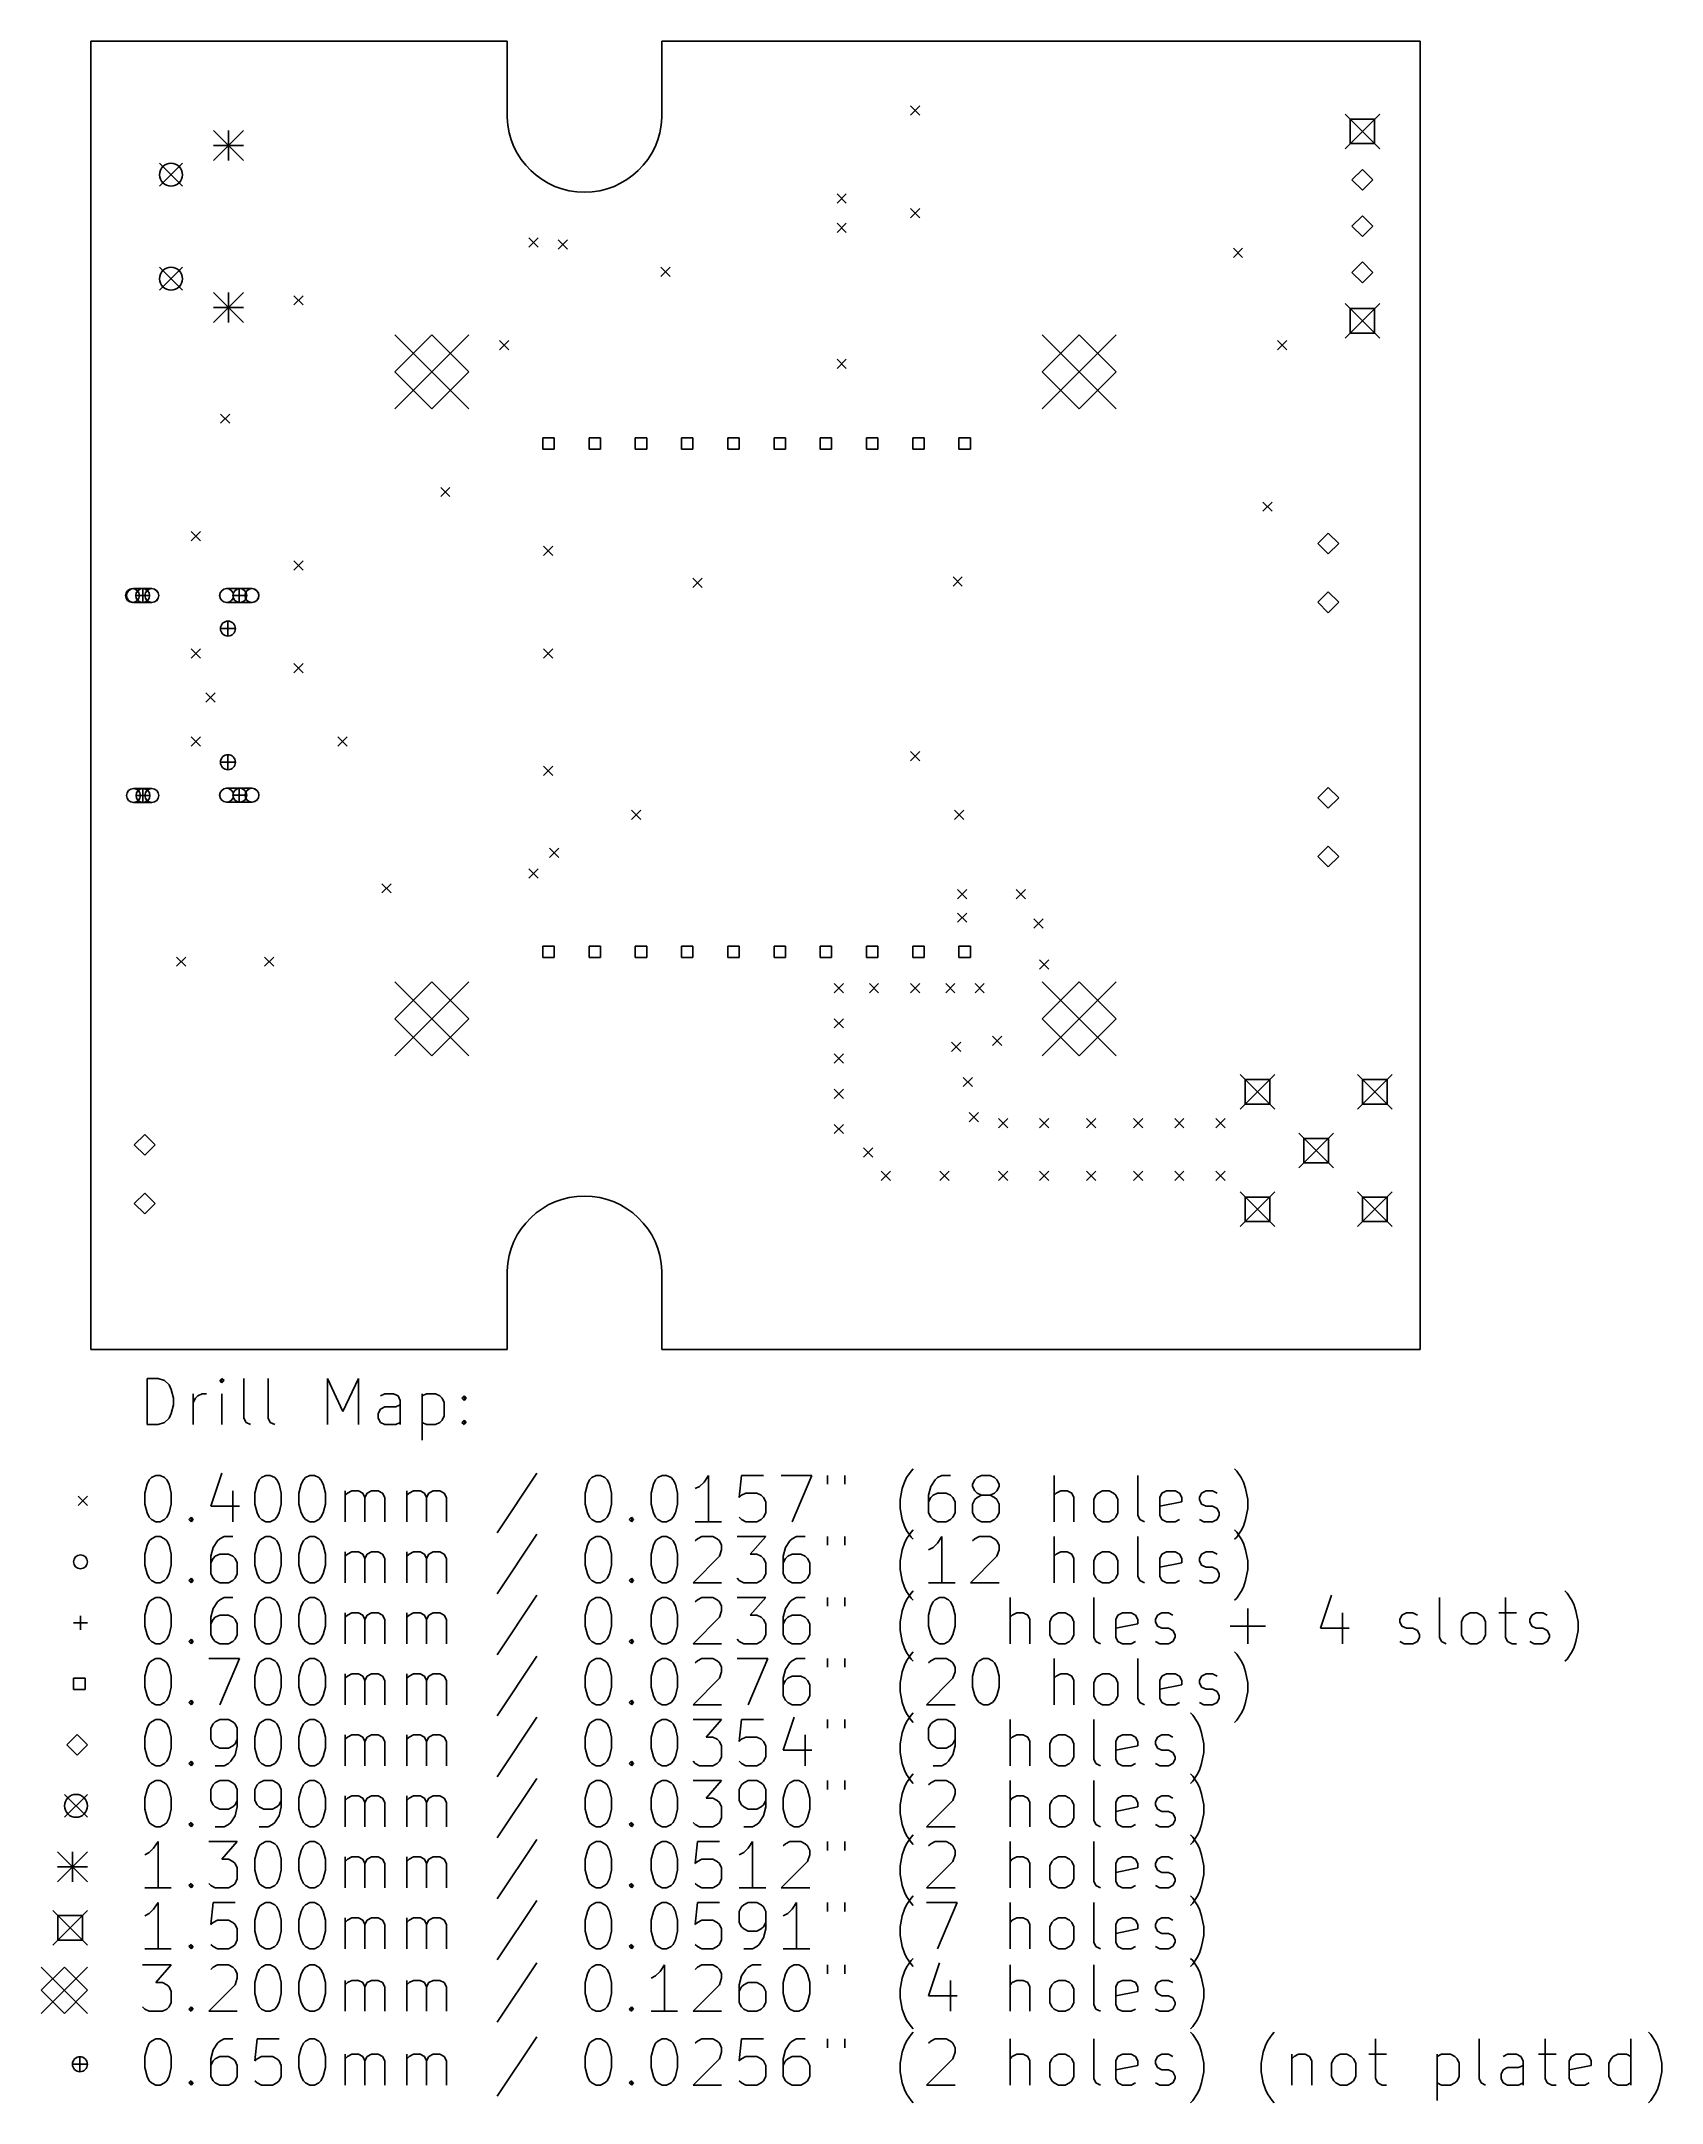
# Model space of a CAD drawing. Extents: x 82.8 to 152.9, y -173.2 to -84.
import ezdxf

# ---------------------------------------------------------------- set-up
doc = ezdxf.new("R2010")
doc.units = 0
doc.layers.add('BLACK', color=7, linetype='CONTINUOUS')

msp = doc.modelspace()

# ---------------------------------------------------------------- linework, layer by layer
at = {"layer": 'BLACK', "linetype": 'CONTINUOUS'}
for p, q in [((85, -84), (85, -140.6)), ((103, -84), (85, -84)), ((103, -87.3), (103, -84)), ((142.5, -84), (109.7, -84)), ((109.7, -84), (109.7, -87.3)), ((142.5, -140.6), (142.5, -84)), ((120.45, -86.795), (120.85, -87.195)), ((120.85, -86.795), (120.45, -87.195)), ((139.25, -87.15), (140.75, -88.65)), ((140.75, -87.15), (139.25, -88.65)), ((140.53, -87.3697), (139.47, -87.3697)), ((139.47, -87.3697), (139.47, -88.4303)), ((140.53, -88.4303), (140.53, -87.3697)), ((90.3025, -87.865), (91.6025, -89.165)), ((91.6025, -87.865), (90.3025, -89.165)), ((90.9525, -87.865), (90.9525, -89.165)), ((90.3025, -88.515), (91.6025, -88.515)), ((139.47, -88.4303), (140.53, -88.4303)), ((87.9675, -89.28), (88.9575, -90.27)), ((88.9575, -89.28), (87.9675, -90.27)), ((140, -89.55), (139.55, -90)), ((139.55, -90), (140, -90.45)), ((140.45, -90), (140, -89.55)), ((140, -90.45), (140.45, -90)), ((117.275, -90.605), (117.675, -91.005)), ((117.675, -90.605), (117.275, -91.005)), ((120.45, -91.24), (120.85, -91.64)), ((120.85, -91.24), (120.45, -91.64)), ((140, -91.55), (139.55, -92)), ((140.45, -92), (140, -91.55)), ((103.94, -92.51), (104.34, -92.91)), ((104.34, -92.51), (103.94, -92.91)), ((105.21, -92.5995), (105.61, -92.9995)), ((105.61, -92.5995), (105.21, -92.9995)), ((117.275, -91.875), (117.675, -92.275)), ((117.675, -91.875), (117.275, -92.275)), ((139.55, -92), (140, -92.45)), ((140, -92.45), (140.45, -92)), ((134.42, -92.9505), (134.82, -93.3505)), ((134.82, -92.9505), (134.42, -93.3505)), ((140, -93.55), (139.55, -94)), ((140.45, -94), (140, -93.55)), ((87.9675, -93.78), (88.9575, -94.77)), ((88.9575, -93.78), (87.9675, -94.77)), ((109.655, -93.78), (110.055, -94.18)), ((110.055, -93.78), (109.655, -94.18)), ((139.55, -94), (140, -94.45)), ((140, -94.45), (140.45, -94)), ((90.3025, -94.875), (91.6025, -96.175)), ((91.6025, -94.875), (90.3025, -96.175)), ((90.9525, -94.875), (90.9525, -96.175)), ((93.78, -95.0105), (94.18, -95.4105)), ((94.18, -95.0105), (93.78, -95.4105)), ((139.25, -95.35), (140.75, -96.85)), ((140.75, -95.35), (139.25, -96.85)), ((90.3025, -95.525), (91.6025, -95.525)), ((140.53, -95.5697), (139.47, -95.5697)), ((139.47, -95.5697), (139.47, -96.6303)), ((140.53, -96.6303), (140.53, -95.5697)), ((98.15, -96.7), (101.35, -99.9)), ((101.35, -96.7), (98.15, -99.9)), ((99.75, -96.7), (98.15, -98.3)), ((101.35, -98.3), (99.75, -96.7)), ((102.67, -96.955), (103.07, -97.355)), ((103.07, -96.955), (102.67, -97.355)), ((126.15, -96.7), (129.35, -99.9)), ((129.35, -96.7), (126.15, -99.9)), ((127.75, -96.7), (126.15, -98.3)), ((129.35, -98.3), (127.75, -96.7)), ((136.325, -96.955), (136.725, -97.355)), ((136.725, -96.955), (136.325, -97.355)), ((139.47, -96.6303), (140.53, -96.6303)), ((117.275, -97.7545), (117.675, -98.1545)), ((117.675, -97.7545), (117.275, -98.1545)), ((98.15, -98.3), (99.75, -99.9)), ((99.75, -99.9), (101.35, -98.3)), ((126.15, -98.3), (127.75, -99.9)), ((127.75, -99.9), (129.35, -98.3)), ((90.605, -100.13), (91.005, -100.53)), ((91.005, -100.13), (90.605, -100.53)), ((105.042, -101.153), (104.548, -101.153)), ((104.548, -101.153), (104.548, -101.647)), ((104.548, -101.647), (105.042, -101.647)), ((105.042, -101.647), (105.042, -101.153)), ((107.042, -101.153), (106.548, -101.153)), ((106.548, -101.153), (106.548, -101.647)), ((106.548, -101.647), (107.042, -101.647)), ((107.042, -101.647), (107.042, -101.153)), ((109.042, -101.153), (108.548, -101.153)), ((108.548, -101.153), (108.548, -101.647)), ((108.548, -101.647), (109.042, -101.647)), ((109.042, -101.647), (109.042, -101.153)), ((111.042, -101.153), (110.548, -101.153)), ((110.548, -101.153), (110.548, -101.647)), ((110.548, -101.647), (111.042, -101.647)), ((111.042, -101.647), (111.042, -101.153)), ((113.042, -101.153), (112.548, -101.153)), ((112.548, -101.153), (112.548, -101.647)), ((112.548, -101.647), (113.042, -101.647)), ((113.042, -101.647), (113.042, -101.153)), ((115.042, -101.153), (114.548, -101.153)), ((114.548, -101.153), (114.548, -101.647)), ((114.548, -101.647), (115.042, -101.647)), ((115.042, -101.647), (115.042, -101.153)), ((117.042, -101.153), (116.548, -101.153)), ((116.548, -101.153), (116.548, -101.647)), ((116.548, -101.647), (117.042, -101.647)), ((117.042, -101.647), (117.042, -101.153)), ((119.042, -101.153), (118.548, -101.153)), ((118.548, -101.153), (118.548, -101.647)), ((118.548, -101.647), (119.042, -101.647)), ((119.042, -101.647), (119.042, -101.153)), ((121.042, -101.153), (120.548, -101.153)), ((120.548, -101.153), (120.548, -101.647)), ((120.548, -101.647), (121.042, -101.647)), ((121.042, -101.647), (121.042, -101.153)), ((123.042, -101.153), (122.548, -101.153)), ((122.548, -101.153), (122.548, -101.647)), ((122.548, -101.647), (123.042, -101.647)), ((123.042, -101.647), (123.042, -101.153)), ((100.13, -103.305), (100.53, -103.705)), ((100.53, -103.305), (100.13, -103.705)), ((135.69, -103.94), (136.09, -104.34)), ((136.09, -103.94), (135.69, -104.34)), ((89.335, -105.21), (89.735, -105.61)), ((89.735, -105.21), (89.335, -105.61)), ((104.575, -105.845), (104.975, -106.245)), ((104.975, -105.845), (104.575, -106.245)), ((138.525, -105.285), (138.075, -105.735)), ((138.075, -105.735), (138.525, -106.185)), ((138.975, -105.735), (138.525, -105.285)), ((138.525, -106.185), (138.975, -105.735)), ((93.78, -106.48), (94.18, -106.88)), ((94.18, -106.48), (93.78, -106.88)), ((87.6375, -107.685), (86.8375, -107.685)), ((87.2375, -107.685), (87.2375, -108.285)), ((91.9675, -107.685), (90.8675, -107.685)), ((91.4175, -107.685), (91.4175, -108.285)), ((111.042, -107.232), (111.442, -107.632)), ((111.442, -107.232), (111.042, -107.632)), ((122.294, -107.176), (122.694, -107.576)), ((122.694, -107.176), (122.294, -107.576)), ((138.525, -107.825), (138.075, -108.275)), ((138.975, -108.275), (138.525, -107.825)), ((87.6375, -108.285), (86.8375, -108.285)), ((86.9375, -107.985), (87.5375, -107.985)), ((91.9675, -108.285), (90.8675, -108.285)), ((91.1175, -107.985), (91.7175, -107.985)), ((138.075, -108.275), (138.525, -108.725)), ((138.525, -108.725), (138.975, -108.275)), ((90.6025, -109.415), (91.2525, -109.415)), ((90.9275, -109.09), (90.9275, -109.74)), ((89.335, -110.29), (89.735, -110.69)), ((89.735, -110.29), (89.335, -110.69)), ((104.575, -110.29), (104.975, -110.69)), ((104.975, -110.29), (104.575, -110.69)), ((93.78, -110.925), (94.18, -111.325)), ((94.18, -110.925), (93.78, -111.325)), ((89.97, -112.195), (90.37, -112.595)), ((90.37, -112.195), (89.97, -112.595)), ((89.335, -114.1), (89.735, -114.5)), ((89.735, -114.1), (89.335, -114.5)), ((95.685, -114.1), (96.085, -114.5)), ((96.085, -114.1), (95.685, -114.5)), ((90.9275, -114.87), (90.9275, -115.52)), ((120.45, -114.735), (120.85, -115.135)), ((120.85, -114.735), (120.45, -115.135)), ((90.6025, -115.195), (91.2525, -115.195)), ((104.575, -115.37), (104.975, -115.77)), ((104.975, -115.37), (104.575, -115.77)), ((87.6375, -116.335), (86.8375, -116.335)), ((86.9375, -116.635), (87.5375, -116.635)), ((87.2375, -116.335), (87.2375, -116.935)), ((91.9675, -116.325), (90.8675, -116.325)), ((91.1175, -116.625), (91.7175, -116.625)), ((91.4175, -116.325), (91.4175, -116.925)), ((138.525, -116.285), (138.075, -116.735)), ((138.075, -116.735), (138.525, -117.185)), ((138.975, -116.735), (138.525, -116.285)), ((138.525, -117.185), (138.975, -116.735)), ((87.6375, -116.935), (86.8375, -116.935)), ((91.9675, -116.925), (90.8675, -116.925)), ((108.385, -117.275), (108.785, -117.675)), ((108.785, -117.275), (108.385, -117.675)), ((122.355, -117.275), (122.755, -117.675)), ((122.755, -117.275), (122.355, -117.675)), ((104.841, -118.914), (105.241, -119.314)), ((105.241, -118.914), (104.841, -119.314)), ((138.525, -118.825), (138.075, -119.275)), ((138.075, -119.275), (138.525, -119.725)), ((138.975, -119.275), (138.525, -118.825)), ((138.525, -119.725), (138.975, -119.275)), ((103.94, -119.815), (104.34, -120.215)), ((104.34, -119.815), (103.94, -120.215)), ((97.59, -120.45), (97.99, -120.85)), ((97.99, -120.45), (97.59, -120.85)), ((122.482, -120.704), (122.882, -121.104)), ((122.882, -120.704), (122.482, -121.104)), ((125.022, -120.704), (125.422, -121.104)), ((125.422, -120.704), (125.022, -121.104)), ((122.482, -121.72), (122.882, -122.12)), ((122.882, -121.72), (122.482, -122.12)), ((125.784, -121.974), (126.184, -122.374)), ((126.184, -121.974), (125.784, -122.374)), ((88.7, -123.625), (89.1, -124.025)), ((89.1, -123.625), (88.7, -124.025)), ((92.51, -123.625), (92.91, -124.025)), ((92.91, -123.625), (92.51, -124.025)), ((105.042, -123.153), (104.548, -123.153)), ((104.548, -123.153), (104.548, -123.647)), ((104.548, -123.647), (105.042, -123.647)), ((105.042, -123.647), (105.042, -123.153)), ((107.042, -123.153), (106.548, -123.153)), ((106.548, -123.153), (106.548, -123.647)), ((106.548, -123.647), (107.042, -123.647)), ((107.042, -123.647), (107.042, -123.153)), ((109.042, -123.153), (108.548, -123.153)), ((108.548, -123.153), (108.548, -123.647)), ((108.548, -123.647), (109.042, -123.647)), ((109.042, -123.647), (109.042, -123.153)), ((111.042, -123.153), (110.548, -123.153)), ((110.548, -123.153), (110.548, -123.647)), ((110.548, -123.647), (111.042, -123.647)), ((111.042, -123.647), (111.042, -123.153)), ((113.042, -123.153), (112.548, -123.153)), ((112.548, -123.153), (112.548, -123.647)), ((112.548, -123.647), (113.042, -123.647)), ((113.042, -123.647), (113.042, -123.153)), ((115.042, -123.153), (114.548, -123.153)), ((114.548, -123.153), (114.548, -123.647)), ((114.548, -123.647), (115.042, -123.647)), ((115.042, -123.647), (115.042, -123.153)), ((117.042, -123.153), (116.548, -123.153)), ((116.548, -123.153), (116.548, -123.647)), ((116.548, -123.647), (117.042, -123.647)), ((117.042, -123.647), (117.042, -123.153)), ((119.042, -123.153), (118.548, -123.153)), ((118.548, -123.153), (118.548, -123.647)), ((118.548, -123.647), (119.042, -123.647)), ((119.042, -123.647), (119.042, -123.153)), ((121.042, -123.153), (120.548, -123.153)), ((120.548, -123.153), (120.548, -123.647)), ((120.548, -123.647), (121.042, -123.647)), ((121.042, -123.647), (121.042, -123.153)), ((123.042, -123.153), (122.548, -123.153)), ((122.548, -123.153), (122.548, -123.647)), ((122.548, -123.647), (123.042, -123.647)), ((123.042, -123.647), (123.042, -123.153)), ((126.038, -123.752), (126.438, -124.152)), ((126.438, -123.752), (126.038, -124.152)), ((98.15, -124.7), (101.35, -127.9)), ((101.35, -124.7), (98.15, -127.9)), ((99.75, -124.7), (98.15, -126.3)), ((101.35, -126.3), (99.75, -124.7)), ((117.148, -124.768), (117.548, -125.168)), ((117.548, -124.768), (117.148, -125.168)), ((118.672, -124.768), (119.072, -125.168)), ((119.072, -124.768), (118.672, -125.168)), ((120.45, -124.768), (120.85, -125.168)), ((120.85, -124.768), (120.45, -125.168)), ((121.974, -124.768), (122.374, -125.168)), ((122.374, -124.768), (121.974, -125.168)), ((123.244, -124.768), (123.644, -125.168)), ((123.644, -124.768), (123.244, -125.168)), ((126.15, -124.7), (129.35, -127.9)), ((129.35, -124.7), (126.15, -127.9)), ((127.75, -124.7), (126.15, -126.3)), ((129.35, -126.3), (127.75, -124.7)), ((98.15, -126.3), (99.75, -127.9)), ((99.75, -127.9), (101.35, -126.3)), ((117.148, -126.292), (117.548, -126.692)), ((117.548, -126.292), (117.148, -126.692)), ((126.15, -126.3), (127.75, -127.9)), ((127.75, -127.9), (129.35, -126.3)), ((122.228, -127.308), (122.628, -127.708)), ((122.628, -127.308), (122.228, -127.708)), ((124.006, -127.054), (124.406, -127.454)), ((124.406, -127.054), (124.006, -127.454)), ((117.148, -127.816), (117.548, -128.216)), ((117.548, -127.816), (117.148, -128.216)), ((122.736, -128.832), (123.136, -129.232)), ((123.136, -128.832), (122.736, -129.232)), ((134.71, -128.71), (136.21, -130.21)), ((136.21, -128.71), (134.71, -130.21)), ((135.99, -128.93), (134.93, -128.93)), ((134.93, -128.93), (134.93, -129.99)), ((135.99, -129.99), (135.99, -128.93)), ((139.79, -128.71), (141.29, -130.21)), ((141.29, -128.71), (139.79, -130.21)), ((141.07, -128.93), (140.01, -128.93)), ((140.01, -128.93), (140.01, -129.99)), ((141.07, -129.99), (141.07, -128.93)), ((117.148, -129.34), (117.548, -129.74)), ((117.548, -129.34), (117.148, -129.74)), ((134.93, -129.99), (135.99, -129.99)), ((140.01, -129.99), (141.07, -129.99)), ((117.148, -130.864), (117.548, -131.264)), ((117.548, -130.864), (117.148, -131.264)), ((122.99, -130.356), (123.39, -130.756)), ((123.39, -130.356), (122.99, -130.756)), ((124.26, -130.61), (124.66, -131.01)), ((124.66, -130.61), (124.26, -131.01)), ((126.038, -130.61), (126.438, -131.01)), ((126.438, -130.61), (126.038, -131.01)), ((128.07, -130.61), (128.47, -131.01)), ((128.47, -130.61), (128.07, -131.01)), ((130.102, -130.61), (130.502, -131.01)), ((130.502, -130.61), (130.102, -131.01)), ((131.88, -130.61), (132.28, -131.01)), ((132.28, -130.61), (131.88, -131.01)), ((133.658, -130.61), (134.058, -131.01)), ((134.058, -130.61), (133.658, -131.01)), ((87.325, -131.3), (86.875, -131.75)), ((86.875, -131.75), (87.325, -132.2)), ((87.775, -131.75), (87.325, -131.3)), ((87.325, -132.2), (87.775, -131.75)), ((118.418, -131.88), (118.818, -132.28)), ((118.818, -131.88), (118.418, -132.28)), ((137.25, -131.25), (138.75, -132.75)), ((138.75, -131.25), (137.25, -132.75)), ((138.53, -131.47), (137.47, -131.47)), ((137.47, -131.47), (137.47, -132.53)), ((138.53, -132.53), (138.53, -131.47)), ((119.18, -132.896), (119.58, -133.296)), ((119.58, -132.896), (119.18, -133.296)), ((121.72, -132.896), (122.12, -133.296)), ((122.12, -132.896), (121.72, -133.296)), ((124.26, -132.896), (124.66, -133.296)), ((124.66, -132.896), (124.26, -133.296)), ((126.038, -132.896), (126.438, -133.296)), ((126.438, -132.896), (126.038, -133.296)), ((128.07, -132.896), (128.47, -133.296)), ((128.47, -132.896), (128.07, -133.296)), ((130.102, -132.896), (130.502, -133.296)), ((130.502, -132.896), (130.102, -133.296)), ((131.88, -132.896), (132.28, -133.296)), ((132.28, -132.896), (131.88, -133.296)), ((133.658, -132.896), (134.058, -133.296)), ((134.058, -132.896), (133.658, -133.296)), ((137.47, -132.53), (138.53, -132.53)), ((134.71, -133.79), (136.21, -135.29)), ((136.21, -133.79), (134.71, -135.29)), ((139.79, -133.79), (141.29, -135.29)), ((141.29, -133.79), (139.79, -135.29)), ((87.325, -133.84), (86.875, -134.29)), ((86.875, -134.29), (87.325, -134.74)), ((87.775, -134.29), (87.325, -133.84)), ((87.325, -134.74), (87.775, -134.29)), ((135.99, -134.01), (134.93, -134.01)), ((134.93, -134.01), (134.93, -135.07)), ((135.99, -135.07), (135.99, -134.01)), ((141.07, -134.01), (140.01, -134.01)), ((140.01, -134.01), (140.01, -135.07)), ((141.07, -135.07), (141.07, -134.01)), ((134.93, -135.07), (135.99, -135.07)), ((140.01, -135.07), (141.07, -135.07)), ((103, -140.6), (103, -137.2)), ((109.7, -137.2), (109.7, -140.6)), ((85, -140.6), (103, -140.6)), ((109.7, -140.6), (142.5, -140.6)), ((87.4262, -143.855), (87.4262, -141.855)), ((87.4262, -141.855), (87.9024, -141.855)), ((87.9024, -141.855), (88.1881, -141.95)), ((88.1881, -141.95), (88.3786, -142.14)), ((88.3786, -142.14), (88.4738, -142.331)), ((88.4738, -142.331), (88.569, -142.712)), ((88.569, -142.712), (88.569, -142.998)), ((89.4262, -143.855), (89.4262, -142.521)), ((89.4262, -142.902), (89.5214, -142.712)), ((89.5214, -142.712), (89.6167, -142.617)), ((89.6167, -142.617), (89.8071, -142.521)), ((89.8071, -142.521), (89.9976, -142.521)), ((90.6643, -141.855), (90.569, -141.95)), ((90.569, -141.95), (90.6643, -142.045)), ((90.7595, -141.95), (90.6643, -141.855)), ((90.6643, -141.855), (90.6643, -142.045)), ((90.6643, -142.045), (90.7595, -141.95)), ((90.6643, -143.855), (90.6643, -142.521)), ((91.6167, -143.569), (91.6167, -141.855)), ((92.6643, -143.569), (92.6643, -141.855)), ((95.2357, -143.855), (95.2357, -141.855)), ((95.2357, -141.855), (95.9024, -143.283)), ((95.9024, -143.283), (96.569, -141.855)), ((96.569, -141.855), (96.569, -143.855)), ((97.7119, -142.521), (97.5214, -142.617)), ((98.0929, -142.521), (97.7119, -142.521)), ((98.2833, -142.617), (98.0929, -142.521)), ((98.3786, -142.807), (98.2833, -142.617)), ((99.331, -142.521), (99.331, -144.521)), ((99.331, -142.617), (99.5214, -142.521)), ((99.5214, -142.521), (99.9024, -142.521)), ((99.9024, -142.521), (100.093, -142.617)), ((100.093, -142.617), (100.188, -142.712)), ((100.188, -142.712), (100.283, -142.902)), ((101.045, -142.712), (101.14, -142.617)), ((101.14, -142.807), (101.045, -142.712)), ((101.14, -142.617), (101.236, -142.712)), ((101.14, -142.617), (101.14, -142.807)), ((101.236, -142.712), (101.14, -142.807)), ((88.3786, -143.569), (88.1881, -143.76)), ((88.4738, -143.379), (88.3786, -143.569)), ((88.569, -142.998), (88.4738, -143.379)), ((91.7119, -143.76), (91.6167, -143.569)), ((92.7595, -143.76), (92.6643, -143.569)), ((97.4262, -143.379), (97.5214, -143.188)), ((97.4262, -143.569), (97.4262, -143.379)), ((97.5214, -143.76), (97.4262, -143.569)), ((97.5214, -143.188), (97.7119, -143.093)), ((97.7119, -143.093), (98.1881, -143.093)), ((98.1881, -143.093), (98.3786, -142.998)), ((98.3786, -143.855), (98.3786, -142.807)), ((100.283, -143.474), (100.188, -143.664)), ((100.283, -142.902), (100.283, -143.474)), ((87.9024, -143.855), (87.4262, -143.855)), ((88.1881, -143.76), (87.9024, -143.855)), ((91.9024, -143.855), (91.7119, -143.76)), ((92.95, -143.855), (92.7595, -143.76)), ((97.7119, -143.855), (97.5214, -143.76)), ((98.1881, -143.855), (97.7119, -143.855)), ((98.3786, -143.76), (98.1881, -143.855)), ((99.5214, -143.855), (99.331, -143.76)), ((99.9024, -143.855), (99.5214, -143.855)), ((100.093, -143.76), (99.9024, -143.855)), ((100.188, -143.664), (100.093, -143.76)), ((101.045, -143.76), (101.14, -143.664)), ((101.14, -143.855), (101.045, -143.76)), ((101.14, -143.664), (101.236, -143.76)), ((101.14, -143.664), (101.14, -143.855)), ((101.236, -143.76), (101.14, -143.855)), ((87.4262, -146.436), (87.5214, -146.245)), ((87.5214, -146.245), (87.6167, -146.15)), ((87.6167, -146.15), (87.8071, -146.055)), ((87.8071, -146.055), (87.9976, -146.055)), ((87.9976, -146.055), (88.1881, -146.15)), ((88.1881, -146.15), (88.2833, -146.245)), ((88.2833, -146.245), (88.3786, -146.436)), ((90.6643, -145.96), (90.1881, -147.388)), ((92.1881, -146.436), (92.2833, -146.245)), ((92.2833, -146.245), (92.3786, -146.15)), ((92.3786, -146.15), (92.569, -146.055)), ((92.569, -146.055), (92.7595, -146.055)), ((92.7595, -146.055), (92.95, -146.15)), ((92.95, -146.15), (93.0452, -146.245)), ((93.0452, -146.245), (93.1405, -146.436)), ((94.0929, -146.436), (94.1881, -146.245)), ((94.1881, -146.245), (94.2833, -146.15)), ((94.2833, -146.15), (94.4738, -146.055)), ((94.4738, -146.055), (94.6643, -146.055)), ((94.6643, -146.055), (94.8548, -146.15)), ((94.8548, -146.15), (94.95, -146.245)), ((94.95, -146.245), (95.0452, -146.436)), ((104.283, -145.96), (102.569, -148.531)), ((106.474, -146.436), (106.569, -146.245)), ((106.569, -146.245), (106.664, -146.15)), ((106.664, -146.15), (106.855, -146.055)), ((106.855, -146.055), (107.045, -146.055)), ((107.045, -146.055), (107.236, -146.15)), ((107.236, -146.15), (107.331, -146.245)), ((107.331, -146.245), (107.426, -146.436)), ((109.331, -146.436), (109.426, -146.245)), ((109.426, -146.245), (109.521, -146.15)), ((109.521, -146.15), (109.712, -146.055)), ((109.712, -146.055), (109.902, -146.055)), ((109.902, -146.055), (110.093, -146.15)), ((110.093, -146.15), (110.188, -146.245)), ((110.188, -146.245), (110.283, -146.436)), ((111.712, -146.055), (111.521, -146.34)), ((111.712, -148.055), (111.712, -146.055)), ((113.14, -146.055), (113.045, -147.007)), ((114.093, -146.055), (113.14, -146.055)), ((114.855, -146.055), (116.188, -146.055)), ((116.188, -146.055), (115.331, -148.055)), ((116.855, -146.055), (116.855, -146.436)), ((117.617, -146.055), (117.617, -146.436)), ((120.188, -146.34), (120.283, -146.15)), ((120.283, -146.15), (120.474, -145.864)), ((120.474, -145.864), (120.569, -145.769)), ((121.521, -146.245), (121.331, -146.531)), ((121.617, -146.15), (121.521, -146.245)), ((121.807, -146.055), (121.617, -146.15)), ((122.188, -146.055), (121.807, -146.055)), ((123.14, -146.436), (123.236, -146.245)), ((123.236, -146.245), (123.331, -146.15)), ((123.331, -146.15), (123.521, -146.055)), ((123.521, -146.055), (123.902, -146.055)), ((123.902, -146.055), (124.093, -146.15)), ((124.093, -146.15), (124.188, -146.245)), ((124.188, -146.245), (124.283, -146.436)), ((126.664, -148.055), (126.664, -146.055)), ((130.283, -147.769), (130.283, -146.055)), ((134.569, -145.864), (134.474, -145.769)), ((134.76, -146.15), (134.569, -145.864)), ((134.855, -146.34), (134.76, -146.15)), ((84.45, -146.95), (84.85, -147.35)), ((84.85, -146.95), (84.45, -147.35)), ((87.331, -146.817), (87.4262, -146.436)), ((87.331, -147.293), (87.331, -146.817)), ((88.3786, -146.436), (88.4738, -146.817)), ((88.4738, -146.817), (88.4738, -147.293)), ((91.1405, -146.721), (91.1405, -148.055)), ((92.0929, -146.817), (92.1881, -146.436)), ((92.0929, -147.293), (92.0929, -146.817)), ((93.1405, -146.436), (93.2357, -146.817)), ((93.2357, -146.817), (93.2357, -147.293)), ((93.9976, -146.817), (94.0929, -146.436)), ((93.9976, -147.293), (93.9976, -146.817)), ((95.0452, -146.436), (95.1405, -146.817)), ((95.1405, -146.817), (95.1405, -147.293)), ((95.9976, -148.055), (95.9976, -146.721)), ((95.9976, -146.912), (96.0929, -146.817)), ((96.0929, -146.817), (96.2833, -146.721)), ((96.2833, -146.721), (96.569, -146.721)), ((96.569, -146.721), (96.7595, -146.817)), ((96.7595, -146.817), (96.8548, -147.007)), ((96.8548, -147.007), (96.95, -146.817)), ((96.8548, -147.007), (96.8548, -148.055)), ((96.95, -146.817), (97.1405, -146.721)), ((97.1405, -146.721), (97.4262, -146.721)), ((97.4262, -146.721), (97.6167, -146.817)), ((97.6167, -146.817), (97.7119, -147.007)), ((97.7119, -147.007), (97.7119, -148.055)), ((98.6643, -148.055), (98.6643, -146.721)), ((98.6643, -146.912), (98.7595, -146.817)), ((98.7595, -146.817), (98.95, -146.721)), ((98.95, -146.721), (99.2357, -146.721)), ((99.2357, -146.721), (99.4262, -146.817)), ((99.4262, -146.817), (99.5214, -147.007)), ((99.5214, -147.007), (99.6167, -146.817)), ((99.5214, -147.007), (99.5214, -148.055)), ((99.6167, -146.817), (99.8071, -146.721)), ((99.8071, -146.721), (100.093, -146.721)), ((100.093, -146.721), (100.283, -146.817)), ((100.283, -146.817), (100.379, -147.007)), ((100.379, -147.007), (100.379, -148.055)), ((106.379, -146.817), (106.474, -146.436)), ((106.379, -147.293), (106.379, -146.817)), ((107.426, -146.436), (107.521, -146.817)), ((107.521, -146.817), (107.521, -147.293)), ((109.236, -146.817), (109.331, -146.436)), ((109.236, -147.293), (109.236, -146.817)), ((110.283, -146.436), (110.379, -146.817)), ((110.379, -146.817), (110.379, -147.293)), ((111.331, -146.531), (111.14, -146.626)), ((111.521, -146.34), (111.331, -146.531)), ((113.045, -147.007), (113.14, -146.912)), ((113.14, -146.912), (113.331, -146.817)), ((113.331, -146.817), (113.807, -146.817)), ((113.807, -146.817), (113.998, -146.912)), ((113.998, -146.912), (114.093, -147.007)), ((114.093, -147.007), (114.188, -147.198)), ((119.998, -147.102), (120.093, -146.626)), ((119.998, -147.483), (119.998, -147.102)), ((120.093, -146.626), (120.188, -146.34)), ((121.331, -146.531), (121.236, -146.912)), ((121.236, -146.912), (121.236, -147.674)), ((121.331, -147.007), (121.236, -147.198)), ((121.426, -146.912), (121.331, -147.007)), ((121.617, -146.817), (121.426, -146.912)), ((121.998, -146.817), (121.617, -146.817)), ((122.188, -146.912), (121.998, -146.817)), ((122.283, -147.007), (122.188, -146.912)), ((122.379, -147.198), (122.283, -147.007)), ((123.14, -146.531), (123.14, -146.436)), ((123.236, -146.721), (123.14, -146.531)), ((123.236, -147.102), (123.14, -147.293)), ((123.331, -146.817), (123.236, -146.721)), ((123.331, -147.007), (123.236, -147.102)), ((123.521, -146.912), (123.331, -146.817)), ((123.521, -146.912), (123.331, -147.007)), ((123.902, -146.912), (123.521, -146.912)), ((124.093, -146.817), (123.902, -146.912)), ((124.093, -147.007), (123.902, -146.912)), ((124.188, -146.721), (124.093, -146.817)), ((124.188, -147.102), (124.093, -147.007)), ((124.283, -146.531), (124.188, -146.721)), ((124.283, -147.293), (124.188, -147.102)), ((124.283, -146.436), (124.283, -146.531)), ((126.76, -146.817), (126.664, -146.912)), ((126.95, -146.721), (126.76, -146.817)), ((127.236, -146.721), (126.95, -146.721)), ((127.426, -146.817), (127.236, -146.721)), ((127.521, -147.007), (127.426, -146.817)), ((127.521, -148.055), (127.521, -147.007)), ((128.379, -147.102), (128.474, -146.912)), ((128.379, -147.674), (128.379, -147.102)), ((128.474, -146.912), (128.569, -146.817)), ((128.569, -146.817), (128.76, -146.721)), ((128.76, -146.721), (129.045, -146.721)), ((129.045, -146.721), (129.236, -146.817)), ((129.236, -146.817), (129.331, -146.912)), ((129.331, -146.912), (129.426, -147.102)), ((129.426, -147.102), (129.426, -147.674)), ((131.236, -147.007), (131.331, -146.817)), ((131.236, -147.769), (131.236, -147.007)), ((131.331, -146.817), (131.521, -146.721)), ((131.521, -146.721), (131.902, -146.721)), ((131.902, -146.721), (132.093, -146.817)), ((132.093, -146.817), (132.188, -147.007)), ((132.188, -147.007), (132.188, -147.198)), ((132.95, -147.007), (133.045, -146.817)), ((132.95, -147.102), (132.95, -147.007)), ((133.045, -147.293), (132.95, -147.102)), ((133.045, -146.817), (133.236, -146.721)), ((133.236, -146.721), (133.521, -146.721)), ((133.521, -146.721), (133.712, -146.817)), ((134.95, -146.626), (134.855, -146.34)), ((135.045, -147.102), (134.95, -146.626)), ((135.045, -147.483), (135.045, -147.102)), ((87.4262, -147.674), (87.331, -147.293)), ((87.5214, -147.864), (87.4262, -147.674)), ((87.6167, -147.96), (87.5214, -147.864)), ((87.8071, -148.055), (87.6167, -147.96)), ((87.9976, -148.055), (87.8071, -148.055)), ((88.1881, -147.96), (87.9976, -148.055)), ((88.2833, -147.864), (88.1881, -147.96)), ((88.3786, -147.674), (88.2833, -147.864)), ((88.4738, -147.293), (88.3786, -147.674)), ((89.2357, -147.96), (89.331, -147.864)), ((89.331, -148.055), (89.2357, -147.96)), ((89.331, -147.864), (89.4262, -147.96)), ((89.331, -147.864), (89.331, -148.055)), ((89.4262, -147.96), (89.331, -148.055)), ((90.1881, -147.388), (91.4262, -147.388)), ((92.1881, -147.674), (92.0929, -147.293)), ((92.2833, -147.864), (92.1881, -147.674)), ((92.3786, -147.96), (92.2833, -147.864)), ((92.569, -148.055), (92.3786, -147.96)), ((92.7595, -148.055), (92.569, -148.055)), ((92.95, -147.96), (92.7595, -148.055)), ((93.0452, -147.864), (92.95, -147.96)), ((93.1405, -147.674), (93.0452, -147.864)), ((93.2357, -147.293), (93.1405, -147.674)), ((94.0929, -147.674), (93.9976, -147.293)), ((94.1881, -147.864), (94.0929, -147.674)), ((94.2833, -147.96), (94.1881, -147.864)), ((94.4738, -148.055), (94.2833, -147.96)), ((94.6643, -148.055), (94.4738, -148.055)), ((94.8548, -147.96), (94.6643, -148.055)), ((94.95, -147.864), (94.8548, -147.96)), ((95.0452, -147.674), (94.95, -147.864)), ((95.1405, -147.293), (95.0452, -147.674)), ((106.474, -147.674), (106.379, -147.293)), ((106.569, -147.864), (106.474, -147.674)), ((106.664, -147.96), (106.569, -147.864)), ((106.855, -148.055), (106.664, -147.96)), ((107.045, -148.055), (106.855, -148.055)), ((107.236, -147.96), (107.045, -148.055)), ((107.331, -147.864), (107.236, -147.96)), ((107.426, -147.674), (107.331, -147.864)), ((107.521, -147.293), (107.426, -147.674)), ((108.283, -147.96), (108.379, -147.864)), ((108.379, -148.055), (108.283, -147.96)), ((108.379, -147.864), (108.474, -147.96)), ((108.379, -147.864), (108.379, -148.055)), ((108.474, -147.96), (108.379, -148.055)), ((109.331, -147.674), (109.236, -147.293)), ((109.426, -147.864), (109.331, -147.674)), ((109.521, -147.96), (109.426, -147.864)), ((109.712, -148.055), (109.521, -147.96)), ((109.902, -148.055), (109.712, -148.055)), ((110.093, -147.96), (109.902, -148.055)), ((110.188, -147.864), (110.093, -147.96)), ((110.283, -147.674), (110.188, -147.864)), ((110.379, -147.293), (110.283, -147.674)), ((112.283, -148.055), (111.14, -148.055)), ((113.14, -147.96), (113.045, -147.864)), ((113.331, -148.055), (113.14, -147.96)), ((113.807, -148.055), (113.331, -148.055)), ((113.998, -147.96), (113.807, -148.055)), ((114.093, -147.864), (113.998, -147.96)), ((114.188, -147.674), (114.093, -147.864)), ((114.188, -147.198), (114.188, -147.674)), ((120.093, -147.96), (119.998, -147.483)), ((120.188, -148.245), (120.093, -147.96)), ((121.236, -147.674), (121.331, -147.864)), ((121.331, -147.864), (121.426, -147.96)), ((121.426, -147.96), (121.617, -148.055)), ((121.617, -148.055), (121.998, -148.055)), ((121.998, -148.055), (122.188, -147.96)), ((122.188, -147.96), (122.283, -147.864)), ((122.283, -147.864), (122.379, -147.674)), ((122.379, -147.674), (122.379, -147.198)), ((123.14, -147.293), (123.14, -147.674)), ((123.14, -147.674), (123.236, -147.864)), ((123.236, -147.864), (123.331, -147.96)), ((123.331, -147.96), (123.521, -148.055)), ((123.521, -148.055), (123.902, -148.055)), ((123.902, -148.055), (124.093, -147.96)), ((124.093, -147.96), (124.188, -147.864)), ((124.188, -147.864), (124.283, -147.674)), ((124.283, -147.674), (124.283, -147.293)), ((128.474, -147.864), (128.379, -147.674)), ((128.569, -147.96), (128.474, -147.864)), ((128.76, -148.055), (128.569, -147.96)), ((129.045, -148.055), (128.76, -148.055)), ((129.236, -147.96), (129.045, -148.055)), ((129.331, -147.864), (129.236, -147.96)), ((129.426, -147.674), (129.331, -147.864)), ((130.379, -147.96), (130.283, -147.769)), ((130.569, -148.055), (130.379, -147.96)), ((132.188, -147.198), (131.236, -147.388)), ((131.331, -147.96), (131.236, -147.769)), ((131.521, -148.055), (131.331, -147.96)), ((131.902, -148.055), (131.521, -148.055)), ((132.093, -147.96), (131.902, -148.055)), ((132.95, -147.96), (133.14, -148.055)), ((133.236, -147.388), (133.045, -147.293)), ((133.14, -148.055), (133.521, -148.055)), ((133.521, -147.388), (133.236, -147.388)), ((133.712, -147.483), (133.521, -147.388)), ((133.521, -148.055), (133.712, -147.96)), ((133.807, -147.674), (133.712, -147.483)), ((133.712, -147.96), (133.807, -147.769)), ((133.807, -147.769), (133.807, -147.674)), ((134.855, -148.245), (134.95, -147.96)), ((134.95, -147.96), (135.045, -147.483)), ((87.4262, -149.076), (87.5214, -148.885)), ((87.5214, -148.885), (87.6167, -148.79)), ((87.6167, -148.79), (87.8071, -148.695)), ((87.8071, -148.695), (87.9976, -148.695)), ((87.9976, -148.695), (88.1881, -148.79)), ((88.1881, -148.79), (88.2833, -148.885)), ((88.2833, -148.885), (88.3786, -149.076)), ((90.4738, -148.885), (90.2833, -149.171)), ((90.569, -148.79), (90.4738, -148.885)), ((90.7595, -148.695), (90.569, -148.79)), ((91.1405, -148.695), (90.7595, -148.695)), ((92.1881, -149.076), (92.2833, -148.885)), ((92.2833, -148.885), (92.3786, -148.79)), ((92.3786, -148.79), (92.569, -148.695)), ((92.569, -148.695), (92.7595, -148.695)), ((92.7595, -148.695), (92.95, -148.79)), ((92.95, -148.79), (93.0452, -148.885)), ((93.0452, -148.885), (93.1405, -149.076)), ((94.0929, -149.076), (94.1881, -148.885)), ((94.1881, -148.885), (94.2833, -148.79)), ((94.2833, -148.79), (94.4738, -148.695)), ((94.4738, -148.695), (94.6643, -148.695)), ((94.6643, -148.695), (94.8548, -148.79)), ((94.8548, -148.79), (94.95, -148.885)), ((94.95, -148.885), (95.0452, -149.076)), ((104.283, -148.6), (102.569, -151.171)), ((106.474, -149.076), (106.569, -148.885)), ((106.569, -148.885), (106.664, -148.79)), ((106.664, -148.79), (106.855, -148.695)), ((106.855, -148.695), (107.045, -148.695)), ((107.045, -148.695), (107.236, -148.79)), ((107.236, -148.79), (107.331, -148.885)), ((107.331, -148.885), (107.426, -149.076)), ((109.331, -149.076), (109.426, -148.885)), ((109.426, -148.885), (109.521, -148.79)), ((109.521, -148.79), (109.712, -148.695)), ((109.712, -148.695), (109.902, -148.695)), ((109.902, -148.695), (110.093, -148.79)), ((110.093, -148.79), (110.188, -148.885)), ((110.188, -148.885), (110.283, -149.076)), ((111.14, -148.885), (111.236, -148.79)), ((111.236, -148.79), (111.426, -148.695)), ((111.426, -148.695), (111.902, -148.695)), ((111.902, -148.695), (112.093, -148.79)), ((112.093, -148.79), (112.188, -148.885)), ((112.188, -148.885), (112.283, -149.076)), ((112.95, -148.695), (114.188, -148.695)), ((114.188, -148.695), (113.521, -149.457)), ((115.236, -148.885), (115.045, -149.171)), ((115.331, -148.79), (115.236, -148.885)), ((115.521, -148.695), (115.331, -148.79)), ((115.902, -148.695), (115.521, -148.695)), ((116.855, -148.695), (116.855, -149.076)), ((117.617, -148.695), (117.617, -149.076)), ((120.283, -148.436), (120.188, -148.245)), ((120.188, -148.98), (120.283, -148.79)), ((120.474, -148.721), (120.283, -148.436)), ((120.283, -148.79), (120.474, -148.504)), ((120.474, -148.504), (120.569, -148.409)), ((120.569, -148.817), (120.474, -148.721)), ((121.807, -148.695), (121.617, -148.98)), ((121.807, -150.695), (121.807, -148.695)), ((123.14, -148.885), (123.236, -148.79)), ((123.236, -148.79), (123.426, -148.695)), ((123.426, -148.695), (123.902, -148.695)), ((123.902, -148.695), (124.093, -148.79)), ((124.093, -148.79), (124.188, -148.885)), ((124.188, -148.885), (124.283, -149.076)), ((126.664, -150.695), (126.664, -148.695)), ((130.283, -150.409), (130.283, -148.695)), ((134.569, -148.504), (134.474, -148.409)), ((134.474, -148.817), (134.569, -148.721)), ((134.569, -148.721), (134.76, -148.436)), ((134.76, -148.79), (134.569, -148.504)), ((134.76, -148.436), (134.855, -148.245)), ((134.855, -148.98), (134.76, -148.79)), ((87.331, -149.457), (87.4262, -149.076)), ((87.331, -149.933), (87.331, -149.457)), ((88.3786, -149.076), (88.4738, -149.457)), ((88.4738, -149.457), (88.4738, -149.933)), ((90.2833, -149.171), (90.1881, -149.552)), ((90.1881, -149.552), (90.1881, -150.314)), ((90.2833, -149.647), (90.1881, -149.838)), ((90.3786, -149.552), (90.2833, -149.647)), ((90.569, -149.457), (90.3786, -149.552)), ((90.95, -149.457), (90.569, -149.457)), ((91.1405, -149.552), (90.95, -149.457)), ((91.2357, -149.647), (91.1405, -149.552)), ((91.331, -149.838), (91.2357, -149.647)), ((91.331, -150.314), (91.331, -149.838)), ((92.0929, -149.457), (92.1881, -149.076)), ((92.0929, -149.933), (92.0929, -149.457)), ((93.1405, -149.076), (93.2357, -149.457)), ((93.2357, -149.457), (93.2357, -149.933)), ((93.9976, -149.457), (94.0929, -149.076)), ((93.9976, -149.933), (93.9976, -149.457)), ((95.0452, -149.076), (95.1405, -149.457)), ((95.1405, -149.457), (95.1405, -149.933)), ((95.9976, -150.695), (95.9976, -149.361)), ((95.9976, -149.552), (96.0929, -149.457)), ((96.0929, -149.457), (96.2833, -149.361)), ((96.2833, -149.361), (96.569, -149.361)), ((96.569, -149.361), (96.7595, -149.457)), ((96.7595, -149.457), (96.8548, -149.647)), ((96.8548, -149.647), (96.95, -149.457)), ((96.8548, -149.647), (96.8548, -150.695)), ((96.95, -149.457), (97.1405, -149.361)), ((97.1405, -149.361), (97.4262, -149.361)), ((97.4262, -149.361), (97.6167, -149.457)), ((97.6167, -149.457), (97.7119, -149.647)), ((97.7119, -149.647), (97.7119, -150.695)), ((98.6643, -150.695), (98.6643, -149.361)), ((98.6643, -149.552), (98.7595, -149.457)), ((98.7595, -149.457), (98.95, -149.361)), ((98.95, -149.361), (99.2357, -149.361)), ((99.2357, -149.361), (99.4262, -149.457)), ((99.4262, -149.457), (99.5214, -149.647)), ((99.5214, -149.647), (99.6167, -149.457)), ((99.5214, -149.647), (99.5214, -150.695)), ((99.6167, -149.457), (99.8071, -149.361)), ((99.8071, -149.361), (100.093, -149.361)), ((100.093, -149.361), (100.283, -149.457)), ((100.283, -149.457), (100.379, -149.647)), ((100.379, -149.647), (100.379, -150.695)), ((106.379, -149.457), (106.474, -149.076)), ((106.379, -149.933), (106.379, -149.457)), ((107.426, -149.076), (107.521, -149.457)), ((107.521, -149.457), (107.521, -149.933)), ((109.236, -149.457), (109.331, -149.076)), ((109.236, -149.933), (109.236, -149.457)), ((110.283, -149.076), (110.379, -149.457)), ((110.379, -149.457), (110.379, -149.933)), ((112.188, -149.552), (111.045, -150.695)), ((112.283, -149.266), (112.188, -149.552)), ((112.283, -149.076), (112.283, -149.266)), ((113.521, -149.457), (113.807, -149.457)), ((113.807, -149.457), (113.998, -149.552)), ((113.998, -149.552), (114.093, -149.647)), ((114.093, -149.647), (114.188, -149.838)), ((114.188, -149.838), (114.188, -150.314)), ((115.045, -149.171), (114.95, -149.552)), ((114.95, -149.552), (114.95, -150.314)), ((115.045, -149.647), (114.95, -149.838)), ((115.14, -149.552), (115.045, -149.647)), ((115.331, -149.457), (115.14, -149.552)), ((115.712, -149.457), (115.331, -149.457)), ((115.902, -149.552), (115.712, -149.457)), ((115.998, -149.647), (115.902, -149.552)), ((116.093, -149.838), (115.998, -149.647)), ((116.093, -150.314), (116.093, -149.838)), ((119.998, -149.742), (120.093, -149.266)), ((119.998, -150.123), (119.998, -149.742)), ((120.093, -149.266), (120.188, -148.98)), ((121.426, -149.171), (121.236, -149.266)), ((121.617, -148.98), (121.426, -149.171)), ((124.188, -149.552), (123.045, -150.695)), ((124.283, -149.266), (124.188, -149.552)), ((124.283, -149.076), (124.283, -149.266)), ((126.76, -149.457), (126.664, -149.552)), ((126.95, -149.361), (126.76, -149.457)), ((127.236, -149.361), (126.95, -149.361)), ((127.426, -149.457), (127.236, -149.361)), ((127.521, -149.647), (127.426, -149.457)), ((127.521, -150.695), (127.521, -149.647)), ((128.379, -149.742), (128.474, -149.552)), ((128.379, -150.314), (128.379, -149.742)), ((128.474, -149.552), (128.569, -149.457)), ((128.569, -149.457), (128.76, -149.361)), ((128.76, -149.361), (129.045, -149.361)), ((129.045, -149.361), (129.236, -149.457)), ((129.236, -149.457), (129.331, -149.552)), ((129.331, -149.552), (129.426, -149.742)), ((129.426, -149.742), (129.426, -150.314)), ((131.236, -149.647), (131.331, -149.457)), ((131.236, -150.409), (131.236, -149.647)), ((132.188, -149.838), (131.236, -150.028)), ((131.331, -149.457), (131.521, -149.361)), ((131.521, -149.361), (131.902, -149.361)), ((131.902, -149.361), (132.093, -149.457)), ((132.093, -149.457), (132.188, -149.647)), ((132.188, -149.647), (132.188, -149.838)), ((132.95, -149.647), (133.045, -149.457)), ((132.95, -149.742), (132.95, -149.647)), ((133.045, -149.933), (132.95, -149.742)), ((133.045, -149.457), (133.236, -149.361)), ((133.236, -149.361), (133.521, -149.361)), ((133.521, -149.361), (133.712, -149.457)), ((134.95, -149.266), (134.855, -148.98)), ((135.045, -149.742), (134.95, -149.266)), ((135.045, -150.123), (135.045, -149.742)), ((87.4262, -150.314), (87.331, -149.933)), ((87.5214, -150.504), (87.4262, -150.314)), ((87.6167, -150.6), (87.5214, -150.504)), ((87.8071, -150.695), (87.6167, -150.6)), ((87.9976, -150.695), (87.8071, -150.695)), ((88.1881, -150.6), (87.9976, -150.695)), ((88.2833, -150.504), (88.1881, -150.6)), ((88.3786, -150.314), (88.2833, -150.504)), ((88.4738, -149.933), (88.3786, -150.314)), ((89.2357, -150.6), (89.331, -150.504)), ((89.331, -150.695), (89.2357, -150.6)), ((89.331, -150.504), (89.4262, -150.6)), ((89.331, -150.504), (89.331, -150.695)), ((89.4262, -150.6), (89.331, -150.695)), ((90.1881, -150.314), (90.2833, -150.504)), ((90.2833, -150.504), (90.3786, -150.6)), ((90.3786, -150.6), (90.569, -150.695)), ((90.569, -150.695), (90.95, -150.695)), ((90.95, -150.695), (91.1405, -150.6)), ((91.1405, -150.6), (91.2357, -150.504)), ((91.2357, -150.504), (91.331, -150.314)), ((92.1881, -150.314), (92.0929, -149.933)), ((92.2833, -150.504), (92.1881, -150.314)), ((92.3786, -150.6), (92.2833, -150.504)), ((92.569, -150.695), (92.3786, -150.6)), ((92.7595, -150.695), (92.569, -150.695)), ((92.95, -150.6), (92.7595, -150.695)), ((93.0452, -150.504), (92.95, -150.6)), ((93.1405, -150.314), (93.0452, -150.504)), ((93.2357, -149.933), (93.1405, -150.314)), ((94.0929, -150.314), (93.9976, -149.933)), ((94.1881, -150.504), (94.0929, -150.314)), ((94.2833, -150.6), (94.1881, -150.504)), ((94.4738, -150.695), (94.2833, -150.6)), ((94.6643, -150.695), (94.4738, -150.695)), ((94.8548, -150.6), (94.6643, -150.695)), ((94.95, -150.504), (94.8548, -150.6)), ((95.0452, -150.314), (94.95, -150.504)), ((95.1405, -149.933), (95.0452, -150.314)), ((106.474, -150.314), (106.379, -149.933)), ((106.569, -150.504), (106.474, -150.314)), ((106.664, -150.6), (106.569, -150.504)), ((106.855, -150.695), (106.664, -150.6)), ((107.045, -150.695), (106.855, -150.695)), ((107.236, -150.6), (107.045, -150.695)), ((107.331, -150.504), (107.236, -150.6)), ((107.426, -150.314), (107.331, -150.504)), ((107.521, -149.933), (107.426, -150.314)), ((108.283, -150.6), (108.379, -150.504)), ((108.379, -150.695), (108.283, -150.6)), ((108.379, -150.504), (108.474, -150.6)), ((108.379, -150.504), (108.379, -150.695)), ((108.474, -150.6), (108.379, -150.695)), ((109.331, -150.314), (109.236, -149.933)), ((109.426, -150.504), (109.331, -150.314)), ((109.521, -150.6), (109.426, -150.504)), ((109.712, -150.695), (109.521, -150.6)), ((109.902, -150.695), (109.712, -150.695)), ((110.093, -150.6), (109.902, -150.695)), ((110.188, -150.504), (110.093, -150.6)), ((110.283, -150.314), (110.188, -150.504)), ((110.379, -149.933), (110.283, -150.314)), ((111.045, -150.695), (112.283, -150.695)), ((113.045, -150.6), (112.95, -150.504)), ((113.236, -150.695), (113.045, -150.6)), ((113.807, -150.695), (113.236, -150.695)), ((113.998, -150.6), (113.807, -150.695)), ((114.093, -150.504), (113.998, -150.6)), ((114.188, -150.314), (114.093, -150.504)), ((114.95, -150.314), (115.045, -150.504)), ((115.045, -150.504), (115.14, -150.6)), ((115.14, -150.6), (115.331, -150.695)), ((115.331, -150.695), (115.712, -150.695)), ((115.712, -150.695), (115.902, -150.6)), ((115.902, -150.6), (115.998, -150.504)), ((115.998, -150.504), (116.093, -150.314)), ((120.093, -150.6), (119.998, -150.123)), ((120.188, -150.885), (120.093, -150.6)), ((122.379, -150.695), (121.236, -150.695)), ((123.045, -150.695), (124.283, -150.695)), ((128.474, -150.504), (128.379, -150.314)), ((128.569, -150.6), (128.474, -150.504)), ((128.76, -150.695), (128.569, -150.6)), ((129.045, -150.695), (128.76, -150.695)), ((129.236, -150.6), (129.045, -150.695)), ((129.331, -150.504), (129.236, -150.6)), ((129.426, -150.314), (129.331, -150.504)), ((130.379, -150.6), (130.283, -150.409)), ((130.569, -150.695), (130.379, -150.6)), ((131.331, -150.6), (131.236, -150.409)), ((131.521, -150.695), (131.331, -150.6)), ((131.902, -150.695), (131.521, -150.695)), ((132.093, -150.6), (131.902, -150.695)), ((132.95, -150.6), (133.14, -150.695)), ((133.236, -150.028), (133.045, -149.933)), ((133.14, -150.695), (133.521, -150.695)), ((133.521, -150.028), (133.236, -150.028)), ((133.712, -150.123), (133.521, -150.028)), ((133.521, -150.695), (133.712, -150.6)), ((133.807, -150.314), (133.712, -150.123)), ((133.712, -150.6), (133.807, -150.409)), ((133.807, -150.409), (133.807, -150.314)), ((134.855, -150.885), (134.95, -150.6)), ((134.95, -150.6), (135.045, -150.123)), ((87.4262, -151.716), (87.5214, -151.525)), ((87.5214, -151.525), (87.6167, -151.43)), ((87.6167, -151.43), (87.8071, -151.335)), ((87.8071, -151.335), (87.9976, -151.335)), ((87.9976, -151.335), (88.1881, -151.43)), ((88.1881, -151.43), (88.2833, -151.525)), ((88.2833, -151.525), (88.3786, -151.716)), ((90.4738, -151.525), (90.2833, -151.811)), ((90.569, -151.43), (90.4738, -151.525)), ((90.7595, -151.335), (90.569, -151.43)), ((91.1405, -151.335), (90.7595, -151.335)), ((92.1881, -151.716), (92.2833, -151.525)), ((92.2833, -151.525), (92.3786, -151.43)), ((92.3786, -151.43), (92.569, -151.335)), ((92.569, -151.335), (92.7595, -151.335)), ((92.7595, -151.335), (92.95, -151.43)), ((92.95, -151.43), (93.0452, -151.525)), ((93.0452, -151.525), (93.1405, -151.716)), ((94.0929, -151.716), (94.1881, -151.525)), ((94.1881, -151.525), (94.2833, -151.43)), ((94.2833, -151.43), (94.4738, -151.335)), ((94.4738, -151.335), (94.6643, -151.335)), ((94.6643, -151.335), (94.8548, -151.43)), ((94.8548, -151.43), (94.95, -151.525)), ((94.95, -151.525), (95.0452, -151.716)), ((104.283, -151.24), (102.569, -153.811)), ((106.474, -151.716), (106.569, -151.525)), ((106.569, -151.525), (106.664, -151.43)), ((106.664, -151.43), (106.855, -151.335)), ((106.855, -151.335), (107.045, -151.335)), ((107.045, -151.335), (107.236, -151.43)), ((107.236, -151.43), (107.331, -151.525)), ((107.331, -151.525), (107.426, -151.716)), ((109.331, -151.716), (109.426, -151.525)), ((109.426, -151.525), (109.521, -151.43)), ((109.521, -151.43), (109.712, -151.335)), ((109.712, -151.335), (109.902, -151.335)), ((109.902, -151.335), (110.093, -151.43)), ((110.093, -151.43), (110.188, -151.525)), ((110.188, -151.525), (110.283, -151.716)), ((111.14, -151.525), (111.236, -151.43)), ((111.236, -151.43), (111.426, -151.335)), ((111.426, -151.335), (111.902, -151.335)), ((111.902, -151.335), (112.093, -151.43)), ((112.093, -151.43), (112.188, -151.525)), ((112.188, -151.525), (112.283, -151.716)), ((112.95, -151.335), (114.188, -151.335)), ((114.188, -151.335), (113.521, -152.097)), ((115.236, -151.525), (115.045, -151.811)), ((115.331, -151.43), (115.236, -151.525)), ((115.521, -151.335), (115.331, -151.43)), ((115.902, -151.335), (115.521, -151.335)), ((116.855, -151.335), (116.855, -151.716)), ((117.617, -151.335), (117.617, -151.716)), ((120.093, -151.906), (120.188, -151.62)), ((120.283, -151.076), (120.188, -150.885)), ((120.188, -151.62), (120.283, -151.43)), ((120.474, -151.361), (120.283, -151.076)), ((120.283, -151.43), (120.474, -151.144)), ((120.474, -151.144), (120.569, -151.049)), ((120.569, -151.457), (120.474, -151.361)), ((121.331, -151.716), (121.426, -151.525)), ((121.426, -151.525), (121.521, -151.43)), ((121.521, -151.43), (121.712, -151.335)), ((121.712, -151.335), (121.902, -151.335)), ((121.902, -151.335), (122.093, -151.43)), ((122.093, -151.43), (122.188, -151.525)), ((122.188, -151.525), (122.283, -151.716)), ((124.76, -153.335), (124.76, -151.335)), ((128.379, -153.049), (128.379, -151.335)), ((134.474, -151.457), (134.569, -151.361)), ((134.569, -151.361), (134.76, -151.076)), ((134.76, -151.076), (134.855, -150.885)), ((138.664, -151.24), (138.188, -152.668)), ((143.331, -153.049), (143.331, -151.335)), ((146.188, -151.335), (146.188, -153.049)), ((148.855, -151.144), (148.76, -151.049)), ((149.045, -151.43), (148.855, -151.144)), ((149.14, -151.62), (149.045, -151.43)), ((149.236, -151.906), (149.14, -151.62)), ((84.25, -152.43), (84.85, -152.43)), ((84.55, -152.13), (84.55, -152.73)), ((87.331, -152.097), (87.4262, -151.716)), ((87.331, -152.573), (87.331, -152.097)), ((88.3786, -151.716), (88.4738, -152.097)), ((88.4738, -152.097), (88.4738, -152.573)), ((90.2833, -151.811), (90.1881, -152.192)), ((90.1881, -152.192), (90.1881, -152.954)), ((90.2833, -152.287), (90.1881, -152.478)), ((90.3786, -152.192), (90.2833, -152.287)), ((90.569, -152.097), (90.3786, -152.192)), ((90.95, -152.097), (90.569, -152.097)), ((91.1405, -152.192), (90.95, -152.097)), ((91.2357, -152.287), (91.1405, -152.192)), ((91.331, -152.478), (91.2357, -152.287)), ((91.331, -152.954), (91.331, -152.478)), ((92.0929, -152.097), (92.1881, -151.716)), ((92.0929, -152.573), (92.0929, -152.097)), ((93.1405, -151.716), (93.2357, -152.097)), ((93.2357, -152.097), (93.2357, -152.573)), ((93.9976, -152.097), (94.0929, -151.716)), ((93.9976, -152.573), (93.9976, -152.097)), ((95.0452, -151.716), (95.1405, -152.097)), ((95.1405, -152.097), (95.1405, -152.573)), ((95.9976, -153.335), (95.9976, -152.001)), ((95.9976, -152.192), (96.0929, -152.097)), ((96.0929, -152.097), (96.2833, -152.001)), ((96.2833, -152.001), (96.569, -152.001)), ((96.569, -152.001), (96.7595, -152.097)), ((96.7595, -152.097), (96.8548, -152.287)), ((96.8548, -152.287), (96.95, -152.097)), ((96.8548, -152.287), (96.8548, -153.335)), ((96.95, -152.097), (97.1405, -152.001)), ((97.1405, -152.001), (97.4262, -152.001)), ((97.4262, -152.001), (97.6167, -152.097)), ((97.6167, -152.097), (97.7119, -152.287)), ((97.7119, -152.287), (97.7119, -153.335)), ((98.6643, -153.335), (98.6643, -152.001)), ((98.6643, -152.192), (98.7595, -152.097)), ((98.7595, -152.097), (98.95, -152.001)), ((98.95, -152.001), (99.2357, -152.001)), ((99.2357, -152.001), (99.4262, -152.097)), ((99.4262, -152.097), (99.5214, -152.287)), ((99.5214, -152.287), (99.6167, -152.097)), ((99.5214, -152.287), (99.5214, -153.335)), ((99.6167, -152.097), (99.8071, -152.001)), ((99.8071, -152.001), (100.093, -152.001)), ((100.093, -152.001), (100.283, -152.097)), ((100.283, -152.097), (100.379, -152.287)), ((100.379, -152.287), (100.379, -153.335)), ((106.379, -152.097), (106.474, -151.716)), ((106.379, -152.573), (106.379, -152.097)), ((107.426, -151.716), (107.521, -152.097)), ((107.521, -152.097), (107.521, -152.573)), ((109.236, -152.097), (109.331, -151.716)), ((109.236, -152.573), (109.236, -152.097)), ((110.283, -151.716), (110.379, -152.097)), ((110.379, -152.097), (110.379, -152.573)), ((112.188, -152.192), (111.045, -153.335)), ((112.283, -151.906), (112.188, -152.192)), ((112.283, -151.716), (112.283, -151.906)), ((113.521, -152.097), (113.807, -152.097)), ((113.807, -152.097), (113.998, -152.192)), ((113.998, -152.192), (114.093, -152.287)), ((114.093, -152.287), (114.188, -152.478)), ((114.188, -152.478), (114.188, -152.954)), ((115.045, -151.811), (114.95, -152.192)), ((114.95, -152.192), (114.95, -152.954)), ((115.045, -152.287), (114.95, -152.478)), ((115.14, -152.192), (115.045, -152.287)), ((115.331, -152.097), (115.14, -152.192)), ((115.712, -152.097), (115.331, -152.097)), ((115.902, -152.192), (115.712, -152.097)), ((115.998, -152.287), (115.902, -152.192)), ((116.093, -152.478), (115.998, -152.287)), ((116.093, -152.954), (116.093, -152.478)), ((119.998, -152.382), (120.093, -151.906)), ((119.998, -152.763), (119.998, -152.382)), ((121.236, -152.097), (121.331, -151.716)), ((121.236, -152.573), (121.236, -152.097)), ((122.283, -151.716), (122.379, -152.097)), ((122.379, -152.097), (122.379, -152.573)), ((124.855, -152.097), (124.76, -152.192)), ((125.045, -152.001), (124.855, -152.097)), ((125.331, -152.001), (125.045, -152.001)), ((125.521, -152.097), (125.331, -152.001)), ((125.617, -152.287), (125.521, -152.097)), ((125.617, -153.335), (125.617, -152.287)), ((126.474, -152.382), (126.569, -152.192)), ((126.474, -152.954), (126.474, -152.382)), ((126.569, -152.192), (126.664, -152.097)), ((126.664, -152.097), (126.855, -152.001)), ((126.855, -152.001), (127.14, -152.001)), ((127.14, -152.001), (127.331, -152.097)), ((127.331, -152.097), (127.426, -152.192)), ((127.426, -152.192), (127.521, -152.382)), ((127.521, -152.382), (127.521, -152.954)), ((129.331, -152.287), (129.426, -152.097)), ((129.331, -153.049), (129.331, -152.287)), ((130.283, -152.478), (129.331, -152.668)), ((129.426, -152.097), (129.617, -152.001)), ((129.617, -152.001), (129.998, -152.001)), ((129.998, -152.001), (130.188, -152.097)), ((130.188, -152.097), (130.283, -152.287)), ((130.283, -152.287), (130.283, -152.478)), ((131.045, -152.287), (131.14, -152.097)), ((131.045, -152.382), (131.045, -152.287)), ((131.14, -152.573), (131.045, -152.382)), ((131.14, -152.097), (131.331, -152.001)), ((131.331, -152.001), (131.617, -152.001)), ((131.617, -152.001), (131.807, -152.097)), ((135.045, -153.335), (135.045, -151.811)), ((139.14, -152.001), (139.14, -153.335)), ((141.617, -152.287), (141.712, -152.097)), ((141.617, -152.382), (141.617, -152.287)), ((141.712, -152.573), (141.617, -152.382)), ((141.712, -152.097), (141.902, -152.001)), ((141.902, -152.001), (142.188, -152.001)), ((142.188, -152.001), (142.379, -152.097)), ((144.283, -152.382), (144.379, -152.192)), ((144.283, -152.954), (144.283, -152.382)), ((144.379, -152.192), (144.474, -152.097)), ((144.474, -152.097), (144.664, -152.001)), ((144.664, -152.001), (144.95, -152.001)), ((144.95, -152.001), (145.14, -152.097)), ((145.14, -152.097), (145.236, -152.192)), ((145.236, -152.192), (145.331, -152.382)), ((145.331, -152.382), (145.331, -152.954)), ((145.902, -152.001), (146.664, -152.001)), ((147.236, -152.287), (147.331, -152.097)), ((147.236, -152.382), (147.236, -152.287)), ((147.331, -152.573), (147.236, -152.382)), ((147.331, -152.097), (147.521, -152.001)), ((147.521, -152.001), (147.807, -152.001)), ((147.807, -152.001), (147.998, -152.097)), ((149.331, -152.382), (149.236, -151.906)), ((149.331, -152.763), (149.331, -152.382)), ((87.4262, -152.954), (87.331, -152.573)), ((87.5214, -153.144), (87.4262, -152.954)), ((87.6167, -153.24), (87.5214, -153.144)), ((87.8071, -153.335), (87.6167, -153.24)), ((87.9976, -153.335), (87.8071, -153.335)), ((88.1881, -153.24), (87.9976, -153.335)), ((88.2833, -153.144), (88.1881, -153.24)), ((88.3786, -152.954), (88.2833, -153.144)), ((88.4738, -152.573), (88.3786, -152.954)), ((89.2357, -153.24), (89.331, -153.144)), ((89.331, -153.335), (89.2357, -153.24)), ((89.331, -153.144), (89.4262, -153.24)), ((89.331, -153.144), (89.331, -153.335)), ((89.4262, -153.24), (89.331, -153.335)), ((90.1881, -152.954), (90.2833, -153.144)), ((90.2833, -153.144), (90.3786, -153.24)), ((90.3786, -153.24), (90.569, -153.335)), ((90.569, -153.335), (90.95, -153.335)), ((90.95, -153.335), (91.1405, -153.24)), ((91.1405, -153.24), (91.2357, -153.144)), ((91.2357, -153.144), (91.331, -152.954)), ((92.1881, -152.954), (92.0929, -152.573)), ((92.2833, -153.144), (92.1881, -152.954)), ((92.3786, -153.24), (92.2833, -153.144)), ((92.569, -153.335), (92.3786, -153.24)), ((92.7595, -153.335), (92.569, -153.335)), ((92.95, -153.24), (92.7595, -153.335)), ((93.0452, -153.144), (92.95, -153.24)), ((93.1405, -152.954), (93.0452, -153.144)), ((93.2357, -152.573), (93.1405, -152.954)), ((94.0929, -152.954), (93.9976, -152.573)), ((94.1881, -153.144), (94.0929, -152.954)), ((94.2833, -153.24), (94.1881, -153.144)), ((94.4738, -153.335), (94.2833, -153.24)), ((94.6643, -153.335), (94.4738, -153.335)), ((94.8548, -153.24), (94.6643, -153.335)), ((94.95, -153.144), (94.8548, -153.24)), ((95.0452, -152.954), (94.95, -153.144)), ((95.1405, -152.573), (95.0452, -152.954)), ((106.474, -152.954), (106.379, -152.573)), ((106.569, -153.144), (106.474, -152.954)), ((106.664, -153.24), (106.569, -153.144)), ((106.855, -153.335), (106.664, -153.24)), ((107.045, -153.335), (106.855, -153.335)), ((107.236, -153.24), (107.045, -153.335)), ((107.331, -153.144), (107.236, -153.24)), ((107.426, -152.954), (107.331, -153.144)), ((107.521, -152.573), (107.426, -152.954)), ((108.283, -153.24), (108.379, -153.144)), ((108.379, -153.335), (108.283, -153.24)), ((108.379, -153.144), (108.474, -153.24)), ((108.379, -153.144), (108.379, -153.335)), ((108.474, -153.24), (108.379, -153.335)), ((109.331, -152.954), (109.236, -152.573)), ((109.426, -153.144), (109.331, -152.954)), ((109.521, -153.24), (109.426, -153.144)), ((109.712, -153.335), (109.521, -153.24)), ((109.902, -153.335), (109.712, -153.335)), ((110.093, -153.24), (109.902, -153.335)), ((110.188, -153.144), (110.093, -153.24)), ((110.283, -152.954), (110.188, -153.144)), ((110.379, -152.573), (110.283, -152.954)), ((111.045, -153.335), (112.283, -153.335)), ((113.045, -153.24), (112.95, -153.144)), ((113.236, -153.335), (113.045, -153.24)), ((113.807, -153.335), (113.236, -153.335)), ((113.998, -153.24), (113.807, -153.335)), ((114.093, -153.144), (113.998, -153.24)), ((114.188, -152.954), (114.093, -153.144)), ((114.95, -152.954), (115.045, -153.144)), ((115.045, -153.144), (115.14, -153.24)), ((115.14, -153.24), (115.331, -153.335)), ((115.331, -153.335), (115.712, -153.335)), ((115.712, -153.335), (115.902, -153.24)), ((115.902, -153.24), (115.998, -153.144)), ((115.998, -153.144), (116.093, -152.954)), ((120.093, -153.24), (119.998, -152.763)), ((120.188, -153.525), (120.093, -153.24)), ((121.331, -152.954), (121.236, -152.573)), ((121.426, -153.144), (121.331, -152.954)), ((121.521, -153.24), (121.426, -153.144)), ((121.712, -153.335), (121.521, -153.24)), ((121.902, -153.335), (121.712, -153.335)), ((122.093, -153.24), (121.902, -153.335)), ((122.188, -153.144), (122.093, -153.24)), ((122.283, -152.954), (122.188, -153.144)), ((122.379, -152.573), (122.283, -152.954)), ((126.569, -153.144), (126.474, -152.954)), ((126.664, -153.24), (126.569, -153.144)), ((126.855, -153.335), (126.664, -153.24)), ((127.14, -153.335), (126.855, -153.335)), ((127.331, -153.24), (127.14, -153.335)), ((127.426, -153.144), (127.331, -153.24)), ((127.521, -152.954), (127.426, -153.144)), ((128.474, -153.24), (128.379, -153.049)), ((128.664, -153.335), (128.474, -153.24)), ((129.426, -153.24), (129.331, -153.049)), ((129.617, -153.335), (129.426, -153.24)), ((129.998, -153.335), (129.617, -153.335)), ((130.188, -153.24), (129.998, -153.335)), ((131.045, -153.24), (131.236, -153.335)), ((131.331, -152.668), (131.14, -152.573)), ((131.236, -153.335), (131.617, -153.335)), ((131.617, -152.668), (131.331, -152.668)), ((131.807, -152.763), (131.617, -152.668)), ((131.617, -153.335), (131.807, -153.24)), ((131.902, -152.954), (131.807, -152.763)), ((131.807, -153.24), (131.902, -153.049)), ((131.902, -153.049), (131.902, -152.954)), ((134.283, -152.573), (135.807, -152.573)), ((138.188, -152.668), (139.426, -152.668)), ((141.617, -153.24), (141.807, -153.335)), ((141.902, -152.668), (141.712, -152.573)), ((141.807, -153.335), (142.188, -153.335)), ((142.188, -152.668), (141.902, -152.668)), ((142.379, -152.763), (142.188, -152.668)), ((142.188, -153.335), (142.379, -153.24)), ((142.474, -152.954), (142.379, -152.763)), ((142.379, -153.24), (142.474, -153.049)), ((142.474, -153.049), (142.474, -152.954)), ((143.426, -153.24), (143.331, -153.049)), ((143.617, -153.335), (143.426, -153.24)), ((144.379, -153.144), (144.283, -152.954)), ((144.474, -153.24), (144.379, -153.144)), ((144.664, -153.335), (144.474, -153.24)), ((144.95, -153.335), (144.664, -153.335)), ((145.14, -153.24), (144.95, -153.335)), ((145.236, -153.144), (145.14, -153.24)), ((145.331, -152.954), (145.236, -153.144)), ((146.188, -153.049), (146.283, -153.24)), ((146.283, -153.24), (146.474, -153.335)), ((146.474, -153.335), (146.664, -153.335)), ((147.236, -153.24), (147.426, -153.335)), ((147.521, -152.668), (147.331, -152.573)), ((147.426, -153.335), (147.807, -153.335)), ((147.807, -152.668), (147.521, -152.668)), ((147.998, -152.763), (147.807, -152.668)), ((147.807, -153.335), (147.998, -153.24)), ((148.093, -152.954), (147.998, -152.763)), ((147.998, -153.24), (148.093, -153.049)), ((148.093, -153.049), (148.093, -152.954)), ((149.14, -153.525), (149.236, -153.24)), ((149.236, -153.24), (149.331, -152.763)), ((87.4262, -154.356), (87.5214, -154.165)), ((87.5214, -154.165), (87.6167, -154.07)), ((87.6167, -154.07), (87.8071, -153.975)), ((87.8071, -153.975), (87.9976, -153.975)), ((87.9976, -153.975), (88.1881, -154.07)), ((88.1881, -154.07), (88.2833, -154.165)), ((88.2833, -154.165), (88.3786, -154.356)), ((90.0929, -153.975), (91.4262, -153.975)), ((91.4262, -153.975), (90.569, -155.975)), ((92.1881, -154.356), (92.2833, -154.165)), ((92.2833, -154.165), (92.3786, -154.07)), ((92.3786, -154.07), (92.569, -153.975)), ((92.569, -153.975), (92.7595, -153.975)), ((92.7595, -153.975), (92.95, -154.07)), ((92.95, -154.07), (93.0452, -154.165)), ((93.0452, -154.165), (93.1405, -154.356)), ((94.0929, -154.356), (94.1881, -154.165)), ((94.1881, -154.165), (94.2833, -154.07)), ((94.2833, -154.07), (94.4738, -153.975)), ((94.4738, -153.975), (94.6643, -153.975)), ((94.6643, -153.975), (94.8548, -154.07)), ((94.8548, -154.07), (94.95, -154.165)), ((94.95, -154.165), (95.0452, -154.356)), ((104.283, -153.88), (102.569, -156.451)), ((106.474, -154.356), (106.569, -154.165)), ((106.569, -154.165), (106.664, -154.07)), ((106.664, -154.07), (106.855, -153.975)), ((106.855, -153.975), (107.045, -153.975)), ((107.045, -153.975), (107.236, -154.07)), ((107.236, -154.07), (107.331, -154.165)), ((107.331, -154.165), (107.426, -154.356)), ((109.331, -154.356), (109.426, -154.165)), ((109.426, -154.165), (109.521, -154.07)), ((109.521, -154.07), (109.712, -153.975)), ((109.712, -153.975), (109.902, -153.975)), ((109.902, -153.975), (110.093, -154.07)), ((110.093, -154.07), (110.188, -154.165)), ((110.188, -154.165), (110.283, -154.356)), ((111.14, -154.165), (111.236, -154.07)), ((111.236, -154.07), (111.426, -153.975)), ((111.426, -153.975), (111.902, -153.975)), ((111.902, -153.975), (112.093, -154.07)), ((112.093, -154.07), (112.188, -154.165)), ((112.188, -154.165), (112.283, -154.356)), ((112.95, -153.975), (114.283, -153.975)), ((114.283, -153.975), (113.426, -155.975)), ((115.236, -154.165), (115.045, -154.451)), ((115.331, -154.07), (115.236, -154.165)), ((115.521, -153.975), (115.331, -154.07)), ((115.902, -153.975), (115.521, -153.975)), ((116.855, -153.975), (116.855, -154.356)), ((117.617, -153.975), (117.617, -154.356)), ((120.093, -154.546), (120.188, -154.26)), ((120.283, -153.716), (120.188, -153.525)), ((120.188, -154.26), (120.283, -154.07)), ((120.474, -154.001), (120.283, -153.716)), ((120.283, -154.07), (120.474, -153.784)), ((120.474, -153.784), (120.569, -153.689)), ((120.569, -154.097), (120.474, -154.001)), ((121.236, -154.165), (121.331, -154.07)), ((121.331, -154.07), (121.521, -153.975)), ((121.521, -153.975), (121.998, -153.975)), ((121.998, -153.975), (122.188, -154.07)), ((122.188, -154.07), (122.283, -154.165)), ((122.283, -154.165), (122.379, -154.356)), ((123.236, -154.356), (123.331, -154.165)), ((123.331, -154.165), (123.426, -154.07)), ((123.426, -154.07), (123.617, -153.975)), ((123.617, -153.975), (123.807, -153.975)), ((123.807, -153.975), (123.998, -154.07)), ((123.998, -154.07), (124.093, -154.165)), ((124.093, -154.165), (124.188, -154.356)), ((126.664, -155.975), (126.664, -153.975)), ((130.283, -155.689), (130.283, -153.975)), ((134.569, -153.784), (134.474, -153.689)), ((134.76, -154.07), (134.569, -153.784)), ((134.855, -154.26), (134.76, -154.07)), ((134.95, -154.546), (134.855, -154.26)), ((148.76, -154.097), (148.855, -154.001)), ((148.855, -154.001), (149.045, -153.716)), ((149.045, -153.716), (149.14, -153.525)), ((84.7475, -154.823), (84.2525, -154.823)), ((84.2525, -154.823), (84.2525, -155.317)), ((84.7475, -155.317), (84.7475, -154.823)), ((87.331, -154.737), (87.4262, -154.356)), ((87.331, -155.213), (87.331, -154.737)), ((88.3786, -154.356), (88.4738, -154.737)), ((88.4738, -154.737), (88.4738, -155.213)), ((92.0929, -154.737), (92.1881, -154.356)), ((92.0929, -155.213), (92.0929, -154.737)), ((93.1405, -154.356), (93.2357, -154.737)), ((93.2357, -154.737), (93.2357, -155.213)), ((93.9976, -154.737), (94.0929, -154.356)), ((93.9976, -155.213), (93.9976, -154.737)), ((95.0452, -154.356), (95.1405, -154.737)), ((95.1405, -154.737), (95.1405, -155.213)), ((95.9976, -155.975), (95.9976, -154.641)), ((95.9976, -154.832), (96.0929, -154.737)), ((96.0929, -154.737), (96.2833, -154.641)), ((96.2833, -154.641), (96.569, -154.641)), ((96.569, -154.641), (96.7595, -154.737)), ((96.7595, -154.737), (96.8548, -154.927)), ((96.8548, -154.927), (96.95, -154.737)), ((96.8548, -154.927), (96.8548, -155.975)), ((96.95, -154.737), (97.1405, -154.641)), ((97.1405, -154.641), (97.4262, -154.641)), ((97.4262, -154.641), (97.6167, -154.737)), ((97.6167, -154.737), (97.7119, -154.927)), ((97.7119, -154.927), (97.7119, -155.975)), ((98.6643, -155.975), (98.6643, -154.641)), ((98.6643, -154.832), (98.7595, -154.737)), ((98.7595, -154.737), (98.95, -154.641)), ((98.95, -154.641), (99.2357, -154.641)), ((99.2357, -154.641), (99.4262, -154.737)), ((99.4262, -154.737), (99.5214, -154.927)), ((99.5214, -154.927), (99.6167, -154.737)), ((99.5214, -154.927), (99.5214, -155.975)), ((99.6167, -154.737), (99.8071, -154.641)), ((99.8071, -154.641), (100.093, -154.641)), ((100.093, -154.641), (100.283, -154.737)), ((100.283, -154.737), (100.379, -154.927)), ((100.379, -154.927), (100.379, -155.975)), ((106.379, -154.737), (106.474, -154.356)), ((106.379, -155.213), (106.379, -154.737)), ((107.426, -154.356), (107.521, -154.737)), ((107.521, -154.737), (107.521, -155.213)), ((109.236, -154.737), (109.331, -154.356)), ((109.236, -155.213), (109.236, -154.737)), ((110.283, -154.356), (110.379, -154.737)), ((110.379, -154.737), (110.379, -155.213)), ((112.188, -154.832), (111.045, -155.975)), ((112.283, -154.546), (112.188, -154.832)), ((112.283, -154.356), (112.283, -154.546)), ((115.045, -154.451), (114.95, -154.832)), ((114.95, -154.832), (114.95, -155.594)), ((115.045, -154.927), (114.95, -155.118)), ((115.14, -154.832), (115.045, -154.927)), ((115.331, -154.737), (115.14, -154.832)), ((115.712, -154.737), (115.331, -154.737)), ((115.902, -154.832), (115.712, -154.737)), ((115.998, -154.927), (115.902, -154.832)), ((116.093, -155.118), (115.998, -154.927)), ((116.093, -155.594), (116.093, -155.118)), ((119.998, -155.022), (120.093, -154.546)), ((119.998, -155.403), (119.998, -155.022)), ((122.283, -154.832), (121.14, -155.975)), ((122.379, -154.546), (122.283, -154.832)), ((122.379, -154.356), (122.379, -154.546)), ((123.14, -154.737), (123.236, -154.356)), ((123.14, -155.213), (123.14, -154.737)), ((124.188, -154.356), (124.283, -154.737)), ((124.283, -154.737), (124.283, -155.213)), ((126.76, -154.737), (126.664, -154.832)), ((126.95, -154.641), (126.76, -154.737)), ((127.236, -154.641), (126.95, -154.641)), ((127.426, -154.737), (127.236, -154.641)), ((127.521, -154.927), (127.426, -154.737)), ((127.521, -155.975), (127.521, -154.927)), ((128.379, -155.022), (128.474, -154.832)), ((128.379, -155.594), (128.379, -155.022)), ((128.474, -154.832), (128.569, -154.737)), ((128.569, -154.737), (128.76, -154.641)), ((128.76, -154.641), (129.045, -154.641)), ((129.045, -154.641), (129.236, -154.737)), ((129.236, -154.737), (129.331, -154.832)), ((129.331, -154.832), (129.426, -155.022)), ((129.426, -155.022), (129.426, -155.594)), ((131.236, -154.927), (131.331, -154.737)), ((131.236, -155.689), (131.236, -154.927)), ((132.188, -155.118), (131.236, -155.308)), ((131.331, -154.737), (131.521, -154.641)), ((131.521, -154.641), (131.902, -154.641)), ((131.902, -154.641), (132.093, -154.737)), ((132.093, -154.737), (132.188, -154.927)), ((132.188, -154.927), (132.188, -155.118)), ((132.95, -154.927), (133.045, -154.737)), ((132.95, -155.022), (132.95, -154.927)), ((133.045, -155.213), (132.95, -155.022)), ((133.045, -154.737), (133.236, -154.641)), ((133.236, -154.641), (133.521, -154.641)), ((133.521, -154.641), (133.712, -154.737)), ((135.045, -155.022), (134.95, -154.546)), ((135.045, -155.403), (135.045, -155.022)), ((84.2525, -155.317), (84.7475, -155.317)), ((87.4262, -155.594), (87.331, -155.213)), ((87.5214, -155.784), (87.4262, -155.594)), ((87.6167, -155.88), (87.5214, -155.784)), ((87.8071, -155.975), (87.6167, -155.88)), ((87.9976, -155.975), (87.8071, -155.975)), ((88.1881, -155.88), (87.9976, -155.975)), ((88.2833, -155.784), (88.1881, -155.88)), ((88.3786, -155.594), (88.2833, -155.784)), ((88.4738, -155.213), (88.3786, -155.594)), ((89.2357, -155.88), (89.331, -155.784)), ((89.331, -155.975), (89.2357, -155.88)), ((89.331, -155.784), (89.4262, -155.88)), ((89.331, -155.784), (89.331, -155.975)), ((89.4262, -155.88), (89.331, -155.975)), ((92.1881, -155.594), (92.0929, -155.213)), ((92.2833, -155.784), (92.1881, -155.594)), ((92.3786, -155.88), (92.2833, -155.784)), ((92.569, -155.975), (92.3786, -155.88)), ((92.7595, -155.975), (92.569, -155.975)), ((92.95, -155.88), (92.7595, -155.975)), ((93.0452, -155.784), (92.95, -155.88)), ((93.1405, -155.594), (93.0452, -155.784)), ((93.2357, -155.213), (93.1405, -155.594)), ((94.0929, -155.594), (93.9976, -155.213)), ((94.1881, -155.784), (94.0929, -155.594)), ((94.2833, -155.88), (94.1881, -155.784)), ((94.4738, -155.975), (94.2833, -155.88)), ((94.6643, -155.975), (94.4738, -155.975)), ((94.8548, -155.88), (94.6643, -155.975)), ((94.95, -155.784), (94.8548, -155.88)), ((95.0452, -155.594), (94.95, -155.784)), ((95.1405, -155.213), (95.0452, -155.594)), ((106.474, -155.594), (106.379, -155.213)), ((106.569, -155.784), (106.474, -155.594)), ((106.664, -155.88), (106.569, -155.784)), ((106.855, -155.975), (106.664, -155.88)), ((107.045, -155.975), (106.855, -155.975)), ((107.236, -155.88), (107.045, -155.975)), ((107.331, -155.784), (107.236, -155.88)), ((107.426, -155.594), (107.331, -155.784)), ((107.521, -155.213), (107.426, -155.594)), ((108.283, -155.88), (108.379, -155.784)), ((108.379, -155.975), (108.283, -155.88)), ((108.379, -155.784), (108.474, -155.88)), ((108.379, -155.784), (108.379, -155.975)), ((108.474, -155.88), (108.379, -155.975)), ((109.331, -155.594), (109.236, -155.213)), ((109.426, -155.784), (109.331, -155.594)), ((109.521, -155.88), (109.426, -155.784)), ((109.712, -155.975), (109.521, -155.88)), ((109.902, -155.975), (109.712, -155.975)), ((110.093, -155.88), (109.902, -155.975)), ((110.188, -155.784), (110.093, -155.88)), ((110.283, -155.594), (110.188, -155.784)), ((110.379, -155.213), (110.283, -155.594)), ((111.045, -155.975), (112.283, -155.975)), ((114.95, -155.594), (115.045, -155.784)), ((115.045, -155.784), (115.14, -155.88)), ((115.14, -155.88), (115.331, -155.975)), ((115.331, -155.975), (115.712, -155.975)), ((115.712, -155.975), (115.902, -155.88)), ((115.902, -155.88), (115.998, -155.784)), ((115.998, -155.784), (116.093, -155.594)), ((120.093, -155.88), (119.998, -155.403)), ((120.188, -156.165), (120.093, -155.88)), ((121.14, -155.975), (122.379, -155.975)), ((123.236, -155.594), (123.14, -155.213)), ((123.331, -155.784), (123.236, -155.594)), ((123.426, -155.88), (123.331, -155.784)), ((123.617, -155.975), (123.426, -155.88)), ((123.807, -155.975), (123.617, -155.975)), ((123.998, -155.88), (123.807, -155.975)), ((124.093, -155.784), (123.998, -155.88)), ((124.188, -155.594), (124.093, -155.784)), ((124.283, -155.213), (124.188, -155.594)), ((128.474, -155.784), (128.379, -155.594)), ((128.569, -155.88), (128.474, -155.784)), ((128.76, -155.975), (128.569, -155.88)), ((129.045, -155.975), (128.76, -155.975)), ((129.236, -155.88), (129.045, -155.975)), ((129.331, -155.784), (129.236, -155.88)), ((129.426, -155.594), (129.331, -155.784)), ((130.379, -155.88), (130.283, -155.689)), ((130.569, -155.975), (130.379, -155.88)), ((131.331, -155.88), (131.236, -155.689)), ((131.521, -155.975), (131.331, -155.88)), ((131.902, -155.975), (131.521, -155.975)), ((132.093, -155.88), (131.902, -155.975)), ((132.95, -155.88), (133.14, -155.975)), ((133.236, -155.308), (133.045, -155.213)), ((133.14, -155.975), (133.521, -155.975)), ((133.521, -155.308), (133.236, -155.308)), ((133.712, -155.403), (133.521, -155.308)), ((133.521, -155.975), (133.712, -155.88)), ((133.807, -155.594), (133.712, -155.403)), ((133.712, -155.88), (133.807, -155.689)), ((133.807, -155.689), (133.807, -155.594)), ((134.855, -156.165), (134.95, -155.88)), ((134.95, -155.88), (135.045, -155.403)), ((87.4262, -156.996), (87.5214, -156.805)), ((87.5214, -156.805), (87.6167, -156.71)), ((87.6167, -156.71), (87.8071, -156.615)), ((87.8071, -156.615), (87.9976, -156.615)), ((87.9976, -156.615), (88.1881, -156.71)), ((88.1881, -156.71), (88.2833, -156.805)), ((88.2833, -156.805), (88.3786, -156.996)), ((90.2833, -156.805), (90.1881, -156.996)), ((90.3786, -156.71), (90.2833, -156.805)), ((90.569, -156.615), (90.3786, -156.71)), ((90.95, -156.615), (90.569, -156.615)), ((91.1405, -156.71), (90.95, -156.615)), ((91.2357, -156.805), (91.1405, -156.71)), ((91.331, -156.996), (91.2357, -156.805)), ((92.1881, -156.996), (92.2833, -156.805)), ((92.2833, -156.805), (92.3786, -156.71)), ((92.3786, -156.71), (92.569, -156.615)), ((92.569, -156.615), (92.7595, -156.615)), ((92.7595, -156.615), (92.95, -156.71)), ((92.95, -156.71), (93.0452, -156.805)), ((93.0452, -156.805), (93.1405, -156.996)), ((94.0929, -156.996), (94.1881, -156.805)), ((94.1881, -156.805), (94.2833, -156.71)), ((94.2833, -156.71), (94.4738, -156.615)), ((94.4738, -156.615), (94.6643, -156.615)), ((94.6643, -156.615), (94.8548, -156.71)), ((94.8548, -156.71), (94.95, -156.805)), ((94.95, -156.805), (95.0452, -156.996)), ((104.283, -156.52), (102.569, -159.091)), ((106.474, -156.996), (106.569, -156.805)), ((106.569, -156.805), (106.664, -156.71)), ((106.664, -156.71), (106.855, -156.615)), ((106.855, -156.615), (107.045, -156.615)), ((107.045, -156.615), (107.236, -156.71)), ((107.236, -156.71), (107.331, -156.805)), ((107.331, -156.805), (107.426, -156.996)), ((109.331, -156.996), (109.426, -156.805)), ((109.426, -156.805), (109.521, -156.71)), ((109.521, -156.71), (109.712, -156.615)), ((109.712, -156.615), (109.902, -156.615)), ((109.902, -156.615), (110.093, -156.71)), ((110.093, -156.71), (110.188, -156.805)), ((110.188, -156.805), (110.283, -156.996)), ((111.045, -156.615), (112.283, -156.615)), ((112.283, -156.615), (111.617, -157.377)), ((113.14, -156.615), (113.045, -157.567)), ((114.093, -156.615), (113.14, -156.615)), ((115.426, -156.52), (114.95, -157.948)), ((116.855, -156.615), (116.855, -156.996)), ((117.617, -156.615), (117.617, -156.996)), ((120.093, -157.186), (120.188, -156.9)), ((120.283, -156.356), (120.188, -156.165)), ((120.188, -156.9), (120.283, -156.71)), ((120.474, -156.641), (120.283, -156.356)), ((120.283, -156.71), (120.474, -156.424)), ((120.474, -156.424), (120.569, -156.329)), ((120.569, -156.737), (120.474, -156.641)), ((121.331, -156.805), (121.236, -156.996)), ((121.426, -156.71), (121.331, -156.805)), ((121.617, -156.615), (121.426, -156.71)), ((121.998, -156.615), (121.617, -156.615)), ((122.188, -156.71), (121.998, -156.615)), ((122.283, -156.805), (122.188, -156.71)), ((122.379, -156.996), (122.283, -156.805)), ((124.76, -158.615), (124.76, -156.615)), ((128.379, -158.329), (128.379, -156.615)), ((132.664, -156.424), (132.569, -156.329)), ((132.855, -156.71), (132.664, -156.424)), ((132.95, -156.9), (132.855, -156.71)), ((133.045, -157.186), (132.95, -156.9)), ((134.474, -156.737), (134.569, -156.641)), ((134.569, -156.641), (134.76, -156.356)), ((134.76, -156.356), (134.855, -156.165)), ((84.4, -157.26), (83.95, -157.71)), ((83.95, -157.71), (84.4, -158.16)), ((84.85, -157.71), (84.4, -157.26)), ((84.4, -158.16), (84.85, -157.71)), ((87.331, -157.377), (87.4262, -156.996)), ((87.331, -157.853), (87.331, -157.377)), ((87.4262, -158.234), (87.331, -157.853)), ((88.3786, -156.996), (88.4738, -157.377)), ((88.4738, -157.853), (88.3786, -158.234)), ((88.4738, -157.377), (88.4738, -157.853)), ((90.1881, -156.996), (90.1881, -157.472)), ((90.1881, -157.472), (90.2833, -157.662)), ((90.2833, -157.662), (90.3786, -157.758)), ((90.3786, -157.758), (90.569, -157.853)), ((90.569, -157.853), (90.95, -157.853)), ((90.95, -157.853), (91.1405, -157.758)), ((91.1405, -157.758), (91.2357, -157.662)), ((91.2357, -157.662), (91.331, -157.472)), ((91.2357, -158.139), (91.331, -157.758)), ((91.331, -157.758), (91.331, -156.996)), ((92.0929, -157.377), (92.1881, -156.996)), ((92.0929, -157.853), (92.0929, -157.377)), ((92.1881, -158.234), (92.0929, -157.853)), ((93.1405, -156.996), (93.2357, -157.377)), ((93.2357, -157.853), (93.1405, -158.234)), ((93.2357, -157.377), (93.2357, -157.853)), ((93.9976, -157.377), (94.0929, -156.996)), ((93.9976, -157.853), (93.9976, -157.377)), ((94.0929, -158.234), (93.9976, -157.853)), ((95.0452, -156.996), (95.1405, -157.377)), ((95.1405, -157.853), (95.0452, -158.234)), ((95.1405, -157.377), (95.1405, -157.853)), ((95.9976, -158.615), (95.9976, -157.281)), ((95.9976, -157.472), (96.0929, -157.377)), ((96.0929, -157.377), (96.2833, -157.281)), ((96.2833, -157.281), (96.569, -157.281)), ((96.569, -157.281), (96.7595, -157.377)), ((96.7595, -157.377), (96.8548, -157.567)), ((96.8548, -157.567), (96.95, -157.377)), ((96.8548, -157.567), (96.8548, -158.615)), ((96.95, -157.377), (97.1405, -157.281)), ((97.1405, -157.281), (97.4262, -157.281)), ((97.4262, -157.281), (97.6167, -157.377)), ((97.6167, -157.377), (97.7119, -157.567)), ((97.7119, -157.567), (97.7119, -158.615)), ((98.6643, -158.615), (98.6643, -157.281)), ((98.6643, -157.472), (98.7595, -157.377)), ((98.7595, -157.377), (98.95, -157.281)), ((98.95, -157.281), (99.2357, -157.281)), ((99.2357, -157.281), (99.4262, -157.377)), ((99.4262, -157.377), (99.5214, -157.567)), ((99.5214, -157.567), (99.6167, -157.377)), ((99.5214, -157.567), (99.5214, -158.615)), ((99.6167, -157.377), (99.8071, -157.281)), ((99.8071, -157.281), (100.093, -157.281)), ((100.093, -157.281), (100.283, -157.377)), ((100.283, -157.377), (100.379, -157.567)), ((100.379, -157.567), (100.379, -158.615)), ((106.379, -157.377), (106.474, -156.996)), ((106.379, -157.853), (106.379, -157.377)), ((106.474, -158.234), (106.379, -157.853)), ((107.426, -156.996), (107.521, -157.377)), ((107.521, -157.853), (107.426, -158.234)), ((107.521, -157.377), (107.521, -157.853)), ((109.236, -157.377), (109.331, -156.996)), ((109.236, -157.853), (109.236, -157.377)), ((109.331, -158.234), (109.236, -157.853)), ((110.283, -156.996), (110.379, -157.377)), ((110.379, -157.853), (110.283, -158.234)), ((110.379, -157.377), (110.379, -157.853)), ((111.617, -157.377), (111.902, -157.377)), ((111.902, -157.377), (112.093, -157.472)), ((112.093, -157.472), (112.188, -157.567)), ((112.188, -157.567), (112.283, -157.758)), ((112.283, -157.758), (112.283, -158.234)), ((113.045, -157.567), (113.14, -157.472)), ((113.14, -157.472), (113.331, -157.377)), ((113.331, -157.377), (113.807, -157.377)), ((113.807, -157.377), (113.998, -157.472)), ((113.998, -157.472), (114.093, -157.567)), ((114.093, -157.567), (114.188, -157.758)), ((114.188, -157.758), (114.188, -158.234)), ((115.902, -157.281), (115.902, -158.615)), ((119.998, -157.662), (120.093, -157.186)), ((119.998, -158.043), (119.998, -157.662)), ((121.236, -156.996), (121.236, -157.472)), ((121.236, -157.472), (121.331, -157.662)), ((121.331, -157.662), (121.426, -157.758)), ((121.426, -157.758), (121.617, -157.853)), ((121.617, -157.853), (121.998, -157.853)), ((121.998, -157.853), (122.188, -157.758)), ((122.188, -157.758), (122.283, -157.662)), ((122.283, -157.662), (122.379, -157.472)), ((122.283, -158.139), (122.379, -157.758)), ((122.379, -157.758), (122.379, -156.996)), ((124.855, -157.377), (124.76, -157.472)), ((125.045, -157.281), (124.855, -157.377)), ((125.331, -157.281), (125.045, -157.281)), ((125.521, -157.377), (125.331, -157.281)), ((125.617, -157.567), (125.521, -157.377)), ((125.617, -158.615), (125.617, -157.567)), ((126.474, -157.662), (126.569, -157.472)), ((126.474, -158.234), (126.474, -157.662)), ((126.569, -157.472), (126.664, -157.377)), ((126.664, -157.377), (126.855, -157.281)), ((126.855, -157.281), (127.14, -157.281)), ((127.14, -157.281), (127.331, -157.377)), ((127.331, -157.377), (127.426, -157.472)), ((127.426, -157.472), (127.521, -157.662)), ((127.521, -157.662), (127.521, -158.234)), ((129.331, -157.567), (129.426, -157.377)), ((129.331, -158.329), (129.331, -157.567)), ((130.283, -157.758), (129.331, -157.948)), ((129.426, -157.377), (129.617, -157.281)), ((129.617, -157.281), (129.998, -157.281)), ((129.998, -157.281), (130.188, -157.377)), ((130.188, -157.377), (130.283, -157.567)), ((130.283, -157.567), (130.283, -157.758)), ((131.045, -157.567), (131.14, -157.377)), ((131.045, -157.662), (131.045, -157.567)), ((131.14, -157.853), (131.045, -157.662)), ((131.14, -157.377), (131.331, -157.281)), ((131.331, -157.948), (131.14, -157.853)), ((131.331, -157.281), (131.617, -157.281)), ((131.617, -157.281), (131.807, -157.377)), ((133.14, -157.662), (133.045, -157.186)), ((133.14, -158.043), (133.14, -157.662)), ((87.5214, -158.424), (87.4262, -158.234)), ((87.6167, -158.52), (87.5214, -158.424)), ((87.8071, -158.615), (87.6167, -158.52)), ((87.9976, -158.615), (87.8071, -158.615)), ((88.1881, -158.52), (87.9976, -158.615)), ((88.2833, -158.424), (88.1881, -158.52)), ((88.3786, -158.234), (88.2833, -158.424)), ((89.2357, -158.52), (89.331, -158.424)), ((89.331, -158.615), (89.2357, -158.52)), ((89.331, -158.424), (89.4262, -158.52)), ((89.331, -158.424), (89.331, -158.615)), ((89.4262, -158.52), (89.331, -158.615)), ((90.3786, -158.615), (90.7595, -158.615)), ((90.7595, -158.615), (90.95, -158.52)), ((90.95, -158.52), (91.0452, -158.424)), ((91.0452, -158.424), (91.2357, -158.139)), ((92.2833, -158.424), (92.1881, -158.234)), ((92.3786, -158.52), (92.2833, -158.424)), ((92.569, -158.615), (92.3786, -158.52)), ((92.7595, -158.615), (92.569, -158.615)), ((92.95, -158.52), (92.7595, -158.615)), ((93.0452, -158.424), (92.95, -158.52)), ((93.1405, -158.234), (93.0452, -158.424)), ((94.1881, -158.424), (94.0929, -158.234)), ((94.2833, -158.52), (94.1881, -158.424)), ((94.4738, -158.615), (94.2833, -158.52)), ((94.6643, -158.615), (94.4738, -158.615)), ((94.8548, -158.52), (94.6643, -158.615)), ((94.95, -158.424), (94.8548, -158.52)), ((95.0452, -158.234), (94.95, -158.424)), ((106.569, -158.424), (106.474, -158.234)), ((106.664, -158.52), (106.569, -158.424)), ((106.855, -158.615), (106.664, -158.52)), ((107.045, -158.615), (106.855, -158.615)), ((107.236, -158.52), (107.045, -158.615)), ((107.331, -158.424), (107.236, -158.52)), ((107.426, -158.234), (107.331, -158.424)), ((108.283, -158.52), (108.379, -158.424)), ((108.379, -158.615), (108.283, -158.52)), ((108.379, -158.424), (108.474, -158.52)), ((108.379, -158.424), (108.379, -158.615)), ((108.474, -158.52), (108.379, -158.615)), ((109.426, -158.424), (109.331, -158.234)), ((109.521, -158.52), (109.426, -158.424)), ((109.712, -158.615), (109.521, -158.52)), ((109.902, -158.615), (109.712, -158.615)), ((110.093, -158.52), (109.902, -158.615)), ((110.188, -158.424), (110.093, -158.52)), ((110.283, -158.234), (110.188, -158.424)), ((111.14, -158.52), (111.045, -158.424)), ((111.331, -158.615), (111.14, -158.52)), ((111.902, -158.615), (111.331, -158.615)), ((112.093, -158.52), (111.902, -158.615)), ((112.188, -158.424), (112.093, -158.52)), ((112.283, -158.234), (112.188, -158.424)), ((113.14, -158.52), (113.045, -158.424)), ((113.331, -158.615), (113.14, -158.52)), ((113.807, -158.615), (113.331, -158.615)), ((113.998, -158.52), (113.807, -158.615)), ((114.093, -158.424), (113.998, -158.52)), ((114.188, -158.234), (114.093, -158.424)), ((114.95, -157.948), (116.188, -157.948)), ((120.093, -158.52), (119.998, -158.043)), ((120.188, -158.805), (120.093, -158.52)), ((121.426, -158.615), (121.807, -158.615)), ((121.807, -158.615), (121.998, -158.52)), ((121.998, -158.52), (122.093, -158.424)), ((122.093, -158.424), (122.283, -158.139)), ((126.569, -158.424), (126.474, -158.234)), ((126.664, -158.52), (126.569, -158.424)), ((126.855, -158.615), (126.664, -158.52)), ((127.14, -158.615), (126.855, -158.615)), ((127.331, -158.52), (127.14, -158.615)), ((127.426, -158.424), (127.331, -158.52)), ((127.521, -158.234), (127.426, -158.424)), ((128.474, -158.52), (128.379, -158.329)), ((128.664, -158.615), (128.474, -158.52)), ((129.426, -158.52), (129.331, -158.329)), ((129.617, -158.615), (129.426, -158.52)), ((129.998, -158.615), (129.617, -158.615)), ((130.188, -158.52), (129.998, -158.615)), ((131.045, -158.52), (131.236, -158.615)), ((131.236, -158.615), (131.617, -158.615)), ((131.617, -157.948), (131.331, -157.948)), ((131.807, -158.043), (131.617, -157.948)), ((131.617, -158.615), (131.807, -158.52)), ((131.902, -158.234), (131.807, -158.043)), ((131.807, -158.52), (131.902, -158.329)), ((131.902, -158.329), (131.902, -158.234)), ((132.95, -158.805), (133.045, -158.52)), ((133.045, -158.52), (133.14, -158.043)), ((87.331, -160.017), (87.4262, -159.636)), ((87.4262, -159.636), (87.5214, -159.445)), ((87.5214, -159.445), (87.6167, -159.35)), ((87.6167, -159.35), (87.8071, -159.255)), ((87.8071, -159.255), (87.9976, -159.255)), ((87.9976, -159.255), (88.1881, -159.35)), ((88.1881, -159.35), (88.2833, -159.445)), ((88.2833, -159.445), (88.3786, -159.636)), ((88.3786, -159.636), (88.4738, -160.017)), ((90.2833, -159.445), (90.1881, -159.636)), ((90.1881, -159.636), (90.1881, -160.112)), ((90.3786, -159.35), (90.2833, -159.445)), ((90.569, -159.255), (90.3786, -159.35)), ((90.95, -159.255), (90.569, -159.255)), ((91.1405, -159.35), (90.95, -159.255)), ((91.2357, -159.445), (91.1405, -159.35)), ((91.331, -159.636), (91.2357, -159.445)), ((91.331, -160.398), (91.331, -159.636)), ((92.1881, -159.445), (92.0929, -159.636)), ((92.0929, -159.636), (92.0929, -160.112)), ((92.2833, -159.35), (92.1881, -159.445)), ((92.4738, -159.255), (92.2833, -159.35)), ((92.8548, -159.255), (92.4738, -159.255)), ((93.0452, -159.35), (92.8548, -159.255)), ((93.1405, -159.445), (93.0452, -159.35)), ((93.2357, -159.636), (93.1405, -159.445)), ((93.2357, -160.398), (93.2357, -159.636)), ((93.9976, -160.017), (94.0929, -159.636)), ((94.0929, -159.636), (94.1881, -159.445)), ((94.1881, -159.445), (94.2833, -159.35)), ((94.2833, -159.35), (94.4738, -159.255)), ((94.4738, -159.255), (94.6643, -159.255)), ((94.6643, -159.255), (94.8548, -159.35)), ((94.8548, -159.35), (94.95, -159.445)), ((94.95, -159.445), (95.0452, -159.636)), ((95.0452, -159.636), (95.1405, -160.017)), ((104.283, -159.16), (102.569, -161.731)), ((106.379, -160.017), (106.474, -159.636)), ((106.474, -159.636), (106.569, -159.445)), ((106.569, -159.445), (106.664, -159.35)), ((106.664, -159.35), (106.855, -159.255)), ((106.855, -159.255), (107.045, -159.255)), ((107.045, -159.255), (107.236, -159.35)), ((107.236, -159.35), (107.331, -159.445)), ((107.331, -159.445), (107.426, -159.636)), ((107.426, -159.636), (107.521, -160.017)), ((109.236, -160.017), (109.331, -159.636)), ((109.331, -159.636), (109.426, -159.445)), ((109.426, -159.445), (109.521, -159.35)), ((109.521, -159.35), (109.712, -159.255)), ((109.712, -159.255), (109.902, -159.255)), ((109.902, -159.255), (110.093, -159.35)), ((110.093, -159.35), (110.188, -159.445)), ((110.188, -159.445), (110.283, -159.636)), ((110.283, -159.636), (110.379, -160.017)), ((111.045, -159.255), (112.283, -159.255)), ((112.283, -159.255), (111.617, -160.017)), ((113.14, -159.445), (113.045, -159.636)), ((113.045, -159.636), (113.045, -160.112)), ((113.236, -159.35), (113.14, -159.445)), ((113.426, -159.255), (113.236, -159.35)), ((113.807, -159.255), (113.426, -159.255)), ((113.998, -159.35), (113.807, -159.255)), ((114.093, -159.445), (113.998, -159.35)), ((114.188, -159.636), (114.093, -159.445)), ((114.188, -160.398), (114.188, -159.636)), ((114.95, -160.017), (115.045, -159.636)), ((115.045, -159.636), (115.14, -159.445)), ((115.14, -159.445), (115.236, -159.35)), ((115.236, -159.35), (115.426, -159.255)), ((115.426, -159.255), (115.617, -159.255)), ((115.617, -159.255), (115.807, -159.35)), ((115.807, -159.35), (115.902, -159.445)), ((115.902, -159.445), (115.998, -159.636)), ((115.998, -159.636), (116.093, -160.017)), ((116.855, -159.255), (116.855, -159.636)), ((117.617, -159.255), (117.617, -159.636)), ((120.093, -159.826), (120.188, -159.54)), ((120.283, -158.996), (120.188, -158.805)), ((120.188, -159.54), (120.283, -159.35)), ((120.474, -159.281), (120.283, -158.996)), ((120.283, -159.35), (120.474, -159.064)), ((120.474, -159.064), (120.569, -158.969)), ((120.569, -159.377), (120.474, -159.281)), ((121.236, -159.445), (121.331, -159.35)), ((121.331, -159.35), (121.521, -159.255)), ((121.521, -159.255), (121.998, -159.255)), ((121.998, -159.255), (122.188, -159.35)), ((122.188, -159.35), (122.283, -159.445)), ((122.283, -159.445), (122.379, -159.636)), ((122.379, -159.636), (122.379, -159.826)), ((124.76, -161.255), (124.76, -159.255)), ((128.379, -160.969), (128.379, -159.255)), ((132.664, -159.064), (132.569, -158.969)), ((132.569, -159.377), (132.664, -159.281)), ((132.664, -159.281), (132.855, -158.996)), ((132.855, -159.35), (132.664, -159.064)), ((132.855, -158.996), (132.95, -158.805)), ((132.95, -159.54), (132.855, -159.35)), ((133.045, -159.826), (132.95, -159.54)), ((83.86, -159.855), (84.85, -160.845)), ((84.85, -159.855), (83.86, -160.845)), ((87.331, -160.493), (87.331, -160.017)), ((87.4262, -160.874), (87.331, -160.493)), ((88.4738, -160.493), (88.3786, -160.874)), ((88.4738, -160.017), (88.4738, -160.493)), ((90.1881, -160.112), (90.2833, -160.302)), ((90.2833, -160.302), (90.3786, -160.398)), ((90.3786, -160.398), (90.569, -160.493)), ((90.569, -160.493), (90.95, -160.493)), ((90.95, -160.493), (91.1405, -160.398)), ((91.1405, -160.398), (91.2357, -160.302)), ((91.2357, -160.302), (91.331, -160.112)), ((91.2357, -160.779), (91.331, -160.398)), ((92.0929, -160.112), (92.1881, -160.302)), ((92.1881, -160.302), (92.2833, -160.398)), ((92.2833, -160.398), (92.4738, -160.493)), ((92.4738, -160.493), (92.8548, -160.493)), ((92.8548, -160.493), (93.0452, -160.398)), ((93.0452, -160.398), (93.1405, -160.302)), ((93.1405, -160.302), (93.2357, -160.112)), ((93.1405, -160.779), (93.2357, -160.398)), ((93.9976, -160.493), (93.9976, -160.017)), ((94.0929, -160.874), (93.9976, -160.493)), ((95.1405, -160.493), (95.0452, -160.874)), ((95.1405, -160.017), (95.1405, -160.493)), ((95.9976, -161.255), (95.9976, -159.921)), ((95.9976, -160.112), (96.0929, -160.017)), ((96.0929, -160.017), (96.2833, -159.921)), ((96.2833, -159.921), (96.569, -159.921)), ((96.569, -159.921), (96.7595, -160.017)), ((96.7595, -160.017), (96.8548, -160.207)), ((96.8548, -160.207), (96.95, -160.017)), ((96.8548, -160.207), (96.8548, -161.255)), ((96.95, -160.017), (97.1405, -159.921)), ((97.1405, -159.921), (97.4262, -159.921)), ((97.4262, -159.921), (97.6167, -160.017)), ((97.6167, -160.017), (97.7119, -160.207)), ((97.7119, -160.207), (97.7119, -161.255)), ((98.6643, -161.255), (98.6643, -159.921)), ((98.6643, -160.112), (98.7595, -160.017)), ((98.7595, -160.017), (98.95, -159.921)), ((98.95, -159.921), (99.2357, -159.921)), ((99.2357, -159.921), (99.4262, -160.017)), ((99.4262, -160.017), (99.5214, -160.207)), ((99.5214, -160.207), (99.6167, -160.017)), ((99.5214, -160.207), (99.5214, -161.255)), ((99.6167, -160.017), (99.8071, -159.921)), ((99.8071, -159.921), (100.093, -159.921)), ((100.093, -159.921), (100.283, -160.017)), ((100.283, -160.017), (100.379, -160.207)), ((100.379, -160.207), (100.379, -161.255)), ((106.379, -160.493), (106.379, -160.017)), ((106.474, -160.874), (106.379, -160.493)), ((107.521, -160.493), (107.426, -160.874)), ((107.521, -160.017), (107.521, -160.493)), ((109.236, -160.493), (109.236, -160.017)), ((109.331, -160.874), (109.236, -160.493)), ((110.379, -160.493), (110.283, -160.874)), ((110.379, -160.017), (110.379, -160.493)), ((111.617, -160.017), (111.902, -160.017)), ((111.902, -160.017), (112.093, -160.112)), ((112.093, -160.112), (112.188, -160.207)), ((112.188, -160.207), (112.283, -160.398)), ((112.283, -160.398), (112.283, -160.874)), ((113.045, -160.112), (113.14, -160.302)), ((113.14, -160.302), (113.236, -160.398)), ((113.236, -160.398), (113.426, -160.493)), ((113.426, -160.493), (113.807, -160.493)), ((113.807, -160.493), (113.998, -160.398)), ((113.998, -160.398), (114.093, -160.302)), ((114.093, -160.302), (114.188, -160.112)), ((114.093, -160.779), (114.188, -160.398)), ((114.95, -160.493), (114.95, -160.017)), ((115.045, -160.874), (114.95, -160.493)), ((116.093, -160.493), (115.998, -160.874)), ((116.093, -160.017), (116.093, -160.493)), ((119.998, -160.302), (120.093, -159.826)), ((119.998, -160.683), (119.998, -160.302)), ((122.283, -160.112), (121.14, -161.255)), ((122.379, -159.826), (122.283, -160.112)), ((124.855, -160.017), (124.76, -160.112)), ((125.045, -159.921), (124.855, -160.017)), ((125.331, -159.921), (125.045, -159.921)), ((125.521, -160.017), (125.331, -159.921)), ((125.617, -160.207), (125.521, -160.017)), ((125.617, -161.255), (125.617, -160.207)), ((126.474, -160.302), (126.569, -160.112)), ((126.474, -160.874), (126.474, -160.302)), ((126.569, -160.112), (126.664, -160.017)), ((126.664, -160.017), (126.855, -159.921)), ((126.855, -159.921), (127.14, -159.921)), ((127.14, -159.921), (127.331, -160.017)), ((127.331, -160.017), (127.426, -160.112)), ((127.426, -160.112), (127.521, -160.302)), ((127.521, -160.302), (127.521, -160.874)), ((129.331, -160.207), (129.426, -160.017)), ((129.331, -160.969), (129.331, -160.207)), ((130.283, -160.398), (129.331, -160.588)), ((129.426, -160.017), (129.617, -159.921)), ((129.617, -159.921), (129.998, -159.921)), ((129.998, -159.921), (130.188, -160.017)), ((130.188, -160.017), (130.283, -160.207)), ((130.283, -160.207), (130.283, -160.398)), ((131.045, -160.207), (131.14, -160.017)), ((131.045, -160.302), (131.045, -160.207)), ((131.14, -160.493), (131.045, -160.302)), ((131.14, -160.017), (131.331, -159.921)), ((131.331, -160.588), (131.14, -160.493)), ((131.331, -159.921), (131.617, -159.921)), ((131.617, -159.921), (131.807, -160.017)), ((133.14, -160.302), (133.045, -159.826)), ((133.14, -160.683), (133.14, -160.302)), ((87.5214, -161.064), (87.4262, -160.874)), ((87.6167, -161.16), (87.5214, -161.064)), ((87.8071, -161.255), (87.6167, -161.16)), ((87.9976, -161.255), (87.8071, -161.255)), ((88.1881, -161.16), (87.9976, -161.255)), ((88.2833, -161.064), (88.1881, -161.16)), ((88.3786, -160.874), (88.2833, -161.064)), ((89.2357, -161.16), (89.331, -161.064)), ((89.331, -161.255), (89.2357, -161.16)), ((89.331, -161.064), (89.4262, -161.16)), ((89.331, -161.064), (89.331, -161.255)), ((89.4262, -161.16), (89.331, -161.255)), ((90.3786, -161.255), (90.7595, -161.255)), ((90.7595, -161.255), (90.95, -161.16)), ((90.95, -161.16), (91.0452, -161.064)), ((91.0452, -161.064), (91.2357, -160.779)), ((92.2833, -161.255), (92.6643, -161.255)), ((92.6643, -161.255), (92.8548, -161.16)), ((92.8548, -161.16), (92.95, -161.064)), ((92.95, -161.064), (93.1405, -160.779)), ((94.1881, -161.064), (94.0929, -160.874)), ((94.2833, -161.16), (94.1881, -161.064)), ((94.4738, -161.255), (94.2833, -161.16)), ((94.6643, -161.255), (94.4738, -161.255)), ((94.8548, -161.16), (94.6643, -161.255)), ((94.95, -161.064), (94.8548, -161.16)), ((95.0452, -160.874), (94.95, -161.064)), ((106.569, -161.064), (106.474, -160.874)), ((106.664, -161.16), (106.569, -161.064)), ((106.855, -161.255), (106.664, -161.16)), ((107.045, -161.255), (106.855, -161.255)), ((107.236, -161.16), (107.045, -161.255)), ((107.331, -161.064), (107.236, -161.16)), ((107.426, -160.874), (107.331, -161.064)), ((108.283, -161.16), (108.379, -161.064)), ((108.379, -161.255), (108.283, -161.16)), ((108.379, -161.064), (108.474, -161.16)), ((108.379, -161.064), (108.379, -161.255)), ((108.474, -161.16), (108.379, -161.255)), ((109.426, -161.064), (109.331, -160.874)), ((109.521, -161.16), (109.426, -161.064)), ((109.712, -161.255), (109.521, -161.16)), ((109.902, -161.255), (109.712, -161.255)), ((110.093, -161.16), (109.902, -161.255)), ((110.188, -161.064), (110.093, -161.16)), ((110.283, -160.874), (110.188, -161.064)), ((111.14, -161.16), (111.045, -161.064)), ((111.331, -161.255), (111.14, -161.16)), ((111.902, -161.255), (111.331, -161.255)), ((112.093, -161.16), (111.902, -161.255)), ((112.188, -161.064), (112.093, -161.16)), ((112.283, -160.874), (112.188, -161.064)), ((113.236, -161.255), (113.617, -161.255)), ((113.617, -161.255), (113.807, -161.16)), ((113.807, -161.16), (113.902, -161.064)), ((113.902, -161.064), (114.093, -160.779)), ((115.14, -161.064), (115.045, -160.874)), ((115.236, -161.16), (115.14, -161.064)), ((115.426, -161.255), (115.236, -161.16)), ((115.617, -161.255), (115.426, -161.255)), ((115.807, -161.16), (115.617, -161.255)), ((115.902, -161.064), (115.807, -161.16)), ((115.998, -160.874), (115.902, -161.064)), ((120.093, -161.16), (119.998, -160.683)), ((120.188, -161.445), (120.093, -161.16)), ((120.283, -161.636), (120.188, -161.445)), ((121.14, -161.255), (122.379, -161.255)), ((126.569, -161.064), (126.474, -160.874)), ((126.664, -161.16), (126.569, -161.064)), ((126.855, -161.255), (126.664, -161.16)), ((127.14, -161.255), (126.855, -161.255)), ((127.331, -161.16), (127.14, -161.255)), ((127.426, -161.064), (127.331, -161.16)), ((127.521, -160.874), (127.426, -161.064)), ((128.474, -161.16), (128.379, -160.969)), ((128.664, -161.255), (128.474, -161.16)), ((129.426, -161.16), (129.331, -160.969)), ((129.617, -161.255), (129.426, -161.16)), ((129.998, -161.255), (129.617, -161.255)), ((130.188, -161.16), (129.998, -161.255)), ((131.045, -161.16), (131.236, -161.255)), ((131.236, -161.255), (131.617, -161.255)), ((131.617, -160.588), (131.331, -160.588)), ((131.807, -160.683), (131.617, -160.588)), ((131.617, -161.255), (131.807, -161.16)), ((131.902, -160.874), (131.807, -160.683)), ((131.807, -161.16), (131.902, -160.969)), ((131.902, -160.969), (131.902, -160.874)), ((132.855, -161.636), (132.95, -161.445)), ((132.95, -161.445), (133.045, -161.16)), ((133.045, -161.16), (133.14, -160.683)), ((87.7119, -162.18), (87.5214, -162.371)), ((87.9024, -161.895), (87.7119, -162.18)), ((87.9024, -163.895), (87.9024, -161.895)), ((90.0929, -161.895), (91.331, -161.895)), ((91.331, -161.895), (90.6643, -162.657)), ((92.0929, -162.657), (92.1881, -162.276)), ((92.1881, -162.276), (92.2833, -162.085)), ((92.2833, -162.085), (92.3786, -161.99)), ((92.3786, -161.99), (92.569, -161.895)), ((92.569, -161.895), (92.7595, -161.895)), ((92.7595, -161.895), (92.95, -161.99)), ((92.95, -161.99), (93.0452, -162.085)), ((93.0452, -162.085), (93.1405, -162.276)), ((93.1405, -162.276), (93.2357, -162.657)), ((93.9976, -162.657), (94.0929, -162.276)), ((94.0929, -162.276), (94.1881, -162.085)), ((94.1881, -162.085), (94.2833, -161.99)), ((94.2833, -161.99), (94.4738, -161.895)), ((94.4738, -161.895), (94.6643, -161.895)), ((94.6643, -161.895), (94.8548, -161.99)), ((94.8548, -161.99), (94.95, -162.085)), ((94.95, -162.085), (95.0452, -162.276)), ((95.0452, -162.276), (95.1405, -162.657)), ((104.283, -161.8), (102.569, -164.371)), ((106.379, -162.657), (106.474, -162.276)), ((106.474, -162.276), (106.569, -162.085)), ((106.569, -162.085), (106.664, -161.99)), ((106.664, -161.99), (106.855, -161.895)), ((106.855, -161.895), (107.045, -161.895)), ((107.045, -161.895), (107.236, -161.99)), ((107.236, -161.99), (107.331, -162.085)), ((107.331, -162.085), (107.426, -162.276)), ((107.426, -162.276), (107.521, -162.657)), ((109.236, -162.657), (109.331, -162.276)), ((109.331, -162.276), (109.426, -162.085)), ((109.426, -162.085), (109.521, -161.99)), ((109.521, -161.99), (109.712, -161.895)), ((109.712, -161.895), (109.902, -161.895)), ((109.902, -161.895), (110.093, -161.99)), ((110.093, -161.99), (110.188, -162.085)), ((110.188, -162.085), (110.283, -162.276)), ((110.283, -162.276), (110.379, -162.657)), ((111.236, -161.895), (111.14, -162.847)), ((112.188, -161.895), (111.236, -161.895)), ((113.426, -162.18), (113.236, -162.371)), ((113.617, -161.895), (113.426, -162.18)), ((113.617, -163.895), (113.617, -161.895)), ((114.95, -162.085), (115.045, -161.99)), ((115.045, -161.99), (115.236, -161.895)), ((115.236, -161.895), (115.712, -161.895)), ((115.712, -161.895), (115.902, -161.99)), ((115.902, -161.99), (115.998, -162.085)), ((115.998, -162.085), (116.093, -162.276)), ((116.093, -162.276), (116.093, -162.466)), ((116.855, -161.895), (116.855, -162.276)), ((117.617, -161.895), (117.617, -162.276)), ((120.093, -162.466), (120.188, -162.18)), ((120.188, -162.18), (120.283, -161.99)), ((120.474, -161.921), (120.283, -161.636)), ((120.283, -161.99), (120.474, -161.704)), ((120.474, -161.704), (120.569, -161.609)), ((120.569, -162.017), (120.474, -161.921)), ((121.236, -162.085), (121.331, -161.99)), ((121.331, -161.99), (121.521, -161.895)), ((121.521, -161.895), (121.998, -161.895)), ((121.998, -161.895), (122.188, -161.99)), ((122.188, -161.99), (122.283, -162.085)), ((122.283, -162.085), (122.379, -162.276)), ((122.379, -162.276), (122.379, -162.466)), ((124.76, -163.895), (124.76, -161.895)), ((128.379, -163.609), (128.379, -161.895)), ((132.664, -161.704), (132.569, -161.609)), ((132.569, -162.017), (132.664, -161.921)), ((132.664, -161.921), (132.855, -161.636)), ((132.855, -161.99), (132.664, -161.704)), ((132.95, -162.18), (132.855, -161.99)), ((133.045, -162.466), (132.95, -162.18)), ((83.55, -162.34), (84.85, -163.64)), ((84.85, -162.34), (83.55, -163.64)), ((83.55, -162.99), (84.85, -162.99)), ((84.2, -162.34), (84.2, -163.64)), ((87.5214, -162.371), (87.331, -162.466)), ((90.6643, -162.657), (90.95, -162.657)), ((90.95, -162.657), (91.1405, -162.752)), ((91.1405, -162.752), (91.2357, -162.847)), ((91.2357, -162.847), (91.331, -163.038)), ((91.331, -163.038), (91.331, -163.514)), ((92.0929, -163.133), (92.0929, -162.657)), ((92.1881, -163.514), (92.0929, -163.133)), ((93.2357, -163.133), (93.1405, -163.514)), ((93.2357, -162.657), (93.2357, -163.133)), ((93.9976, -163.133), (93.9976, -162.657)), ((94.0929, -163.514), (93.9976, -163.133)), ((95.1405, -163.133), (95.0452, -163.514)), ((95.1405, -162.657), (95.1405, -163.133)), ((95.9976, -163.895), (95.9976, -162.561)), ((95.9976, -162.752), (96.0929, -162.657)), ((96.0929, -162.657), (96.2833, -162.561)), ((96.2833, -162.561), (96.569, -162.561)), ((96.569, -162.561), (96.7595, -162.657)), ((96.7595, -162.657), (96.8548, -162.847)), ((96.8548, -162.847), (96.95, -162.657)), ((96.8548, -162.847), (96.8548, -163.895)), ((96.95, -162.657), (97.1405, -162.561)), ((97.1405, -162.561), (97.4262, -162.561)), ((97.4262, -162.561), (97.6167, -162.657)), ((97.6167, -162.657), (97.7119, -162.847)), ((97.7119, -162.847), (97.7119, -163.895)), ((98.6643, -163.895), (98.6643, -162.561)), ((98.6643, -162.752), (98.7595, -162.657)), ((98.7595, -162.657), (98.95, -162.561)), ((98.95, -162.561), (99.2357, -162.561)), ((99.2357, -162.561), (99.4262, -162.657)), ((99.4262, -162.657), (99.5214, -162.847)), ((99.5214, -162.847), (99.6167, -162.657)), ((99.5214, -162.847), (99.5214, -163.895)), ((99.6167, -162.657), (99.8071, -162.561)), ((99.8071, -162.561), (100.093, -162.561)), ((100.093, -162.561), (100.283, -162.657)), ((100.283, -162.657), (100.379, -162.847)), ((100.379, -162.847), (100.379, -163.895)), ((106.379, -163.133), (106.379, -162.657)), ((106.474, -163.514), (106.379, -163.133)), ((107.521, -163.133), (107.426, -163.514)), ((107.521, -162.657), (107.521, -163.133)), ((109.236, -163.133), (109.236, -162.657)), ((109.331, -163.514), (109.236, -163.133)), ((110.379, -163.133), (110.283, -163.514)), ((110.379, -162.657), (110.379, -163.133)), ((111.14, -162.847), (111.236, -162.752)), ((111.236, -162.752), (111.426, -162.657)), ((111.426, -162.657), (111.902, -162.657)), ((111.902, -162.657), (112.093, -162.752)), ((112.093, -162.752), (112.188, -162.847)), ((112.188, -162.847), (112.283, -163.038)), ((112.283, -163.038), (112.283, -163.514)), ((113.236, -162.371), (113.045, -162.466)), ((115.998, -162.752), (114.855, -163.895)), ((116.093, -162.466), (115.998, -162.752)), ((119.998, -162.942), (120.093, -162.466)), ((119.998, -163.323), (119.998, -162.942)), ((122.283, -162.752), (121.14, -163.895)), ((122.379, -162.466), (122.283, -162.752)), ((124.855, -162.657), (124.76, -162.752)), ((125.045, -162.561), (124.855, -162.657)), ((125.331, -162.561), (125.045, -162.561)), ((125.521, -162.657), (125.331, -162.561)), ((125.617, -162.847), (125.521, -162.657)), ((125.617, -163.895), (125.617, -162.847)), ((126.474, -162.942), (126.569, -162.752)), ((126.474, -163.514), (126.474, -162.942)), ((126.569, -162.752), (126.664, -162.657)), ((126.664, -162.657), (126.855, -162.561)), ((126.855, -162.561), (127.14, -162.561)), ((127.14, -162.561), (127.331, -162.657)), ((127.331, -162.657), (127.426, -162.752)), ((127.426, -162.752), (127.521, -162.942)), ((127.521, -162.942), (127.521, -163.514)), ((129.331, -162.847), (129.426, -162.657)), ((129.331, -163.609), (129.331, -162.847)), ((130.283, -163.038), (129.331, -163.228)), ((129.426, -162.657), (129.617, -162.561)), ((129.617, -162.561), (129.998, -162.561)), ((129.998, -162.561), (130.188, -162.657)), ((130.188, -162.657), (130.283, -162.847)), ((130.283, -162.847), (130.283, -163.038)), ((131.045, -162.847), (131.14, -162.657)), ((131.045, -162.942), (131.045, -162.847)), ((131.14, -163.133), (131.045, -162.942)), ((131.14, -162.657), (131.331, -162.561)), ((131.331, -163.228), (131.14, -163.133)), ((131.331, -162.561), (131.617, -162.561)), ((131.617, -163.228), (131.331, -163.228)), ((131.617, -162.561), (131.807, -162.657)), ((131.807, -163.323), (131.617, -163.228)), ((133.14, -162.942), (133.045, -162.466)), ((133.14, -163.323), (133.14, -162.942)), ((88.4738, -163.895), (87.331, -163.895)), ((89.2357, -163.8), (89.331, -163.704)), ((89.331, -163.895), (89.2357, -163.8)), ((89.331, -163.704), (89.4262, -163.8)), ((89.331, -163.704), (89.331, -163.895)), ((89.4262, -163.8), (89.331, -163.895)), ((90.1881, -163.8), (90.0929, -163.704)), ((90.3786, -163.895), (90.1881, -163.8)), ((90.95, -163.895), (90.3786, -163.895)), ((91.1405, -163.8), (90.95, -163.895)), ((91.2357, -163.704), (91.1405, -163.8)), ((91.331, -163.514), (91.2357, -163.704)), ((92.2833, -163.704), (92.1881, -163.514)), ((92.3786, -163.8), (92.2833, -163.704)), ((92.569, -163.895), (92.3786, -163.8)), ((92.7595, -163.895), (92.569, -163.895)), ((92.95, -163.8), (92.7595, -163.895)), ((93.0452, -163.704), (92.95, -163.8)), ((93.1405, -163.514), (93.0452, -163.704)), ((94.1881, -163.704), (94.0929, -163.514)), ((94.2833, -163.8), (94.1881, -163.704)), ((94.4738, -163.895), (94.2833, -163.8)), ((94.6643, -163.895), (94.4738, -163.895)), ((94.8548, -163.8), (94.6643, -163.895)), ((94.95, -163.704), (94.8548, -163.8)), ((95.0452, -163.514), (94.95, -163.704)), ((106.569, -163.704), (106.474, -163.514)), ((106.664, -163.8), (106.569, -163.704)), ((106.855, -163.895), (106.664, -163.8)), ((107.045, -163.895), (106.855, -163.895)), ((107.236, -163.8), (107.045, -163.895)), ((107.331, -163.704), (107.236, -163.8)), ((107.426, -163.514), (107.331, -163.704)), ((108.283, -163.8), (108.379, -163.704)), ((108.379, -163.895), (108.283, -163.8)), ((108.379, -163.704), (108.474, -163.8)), ((108.379, -163.704), (108.379, -163.895)), ((108.474, -163.8), (108.379, -163.895)), ((109.426, -163.704), (109.331, -163.514)), ((109.521, -163.8), (109.426, -163.704)), ((109.712, -163.895), (109.521, -163.8)), ((109.902, -163.895), (109.712, -163.895)), ((110.093, -163.8), (109.902, -163.895)), ((110.188, -163.704), (110.093, -163.8)), ((110.283, -163.514), (110.188, -163.704)), ((111.236, -163.8), (111.14, -163.704)), ((111.426, -163.895), (111.236, -163.8)), ((111.902, -163.895), (111.426, -163.895)), ((112.093, -163.8), (111.902, -163.895)), ((112.188, -163.704), (112.093, -163.8)), ((112.283, -163.514), (112.188, -163.704)), ((114.188, -163.895), (113.045, -163.895)), ((114.855, -163.895), (116.093, -163.895)), ((120.093, -163.8), (119.998, -163.323)), ((120.188, -164.085), (120.093, -163.8)), ((120.283, -164.276), (120.188, -164.085)), ((121.14, -163.895), (122.379, -163.895)), ((126.569, -163.704), (126.474, -163.514)), ((126.664, -163.8), (126.569, -163.704)), ((126.855, -163.895), (126.664, -163.8)), ((127.14, -163.895), (126.855, -163.895)), ((127.331, -163.8), (127.14, -163.895)), ((127.426, -163.704), (127.331, -163.8)), ((127.521, -163.514), (127.426, -163.704)), ((128.474, -163.8), (128.379, -163.609)), ((128.664, -163.895), (128.474, -163.8)), ((129.426, -163.8), (129.331, -163.609)), ((129.617, -163.895), (129.426, -163.8)), ((129.998, -163.895), (129.617, -163.895)), ((130.188, -163.8), (129.998, -163.895)), ((131.045, -163.8), (131.236, -163.895)), ((131.236, -163.895), (131.617, -163.895)), ((131.617, -163.895), (131.807, -163.8)), ((131.902, -163.514), (131.807, -163.323)), ((131.807, -163.8), (131.902, -163.609)), ((131.902, -163.609), (131.902, -163.514)), ((132.855, -164.276), (132.95, -164.085)), ((132.95, -164.085), (133.045, -163.8)), ((133.045, -163.8), (133.14, -163.323)), ((83.35, -164.88), (84.85, -166.38)), ((84.85, -164.88), (83.35, -166.38)), ((87.5214, -165.011), (87.331, -165.106)), ((87.7119, -164.82), (87.5214, -165.011)), ((87.9024, -164.535), (87.7119, -164.82)), ((87.9024, -166.535), (87.9024, -164.535)), ((90.2833, -164.535), (90.1881, -165.487)), ((91.2357, -164.535), (90.2833, -164.535)), ((92.0929, -165.297), (92.1881, -164.916)), ((92.1881, -164.916), (92.2833, -164.725)), ((92.2833, -164.725), (92.3786, -164.63)), ((92.3786, -164.63), (92.569, -164.535)), ((92.569, -164.535), (92.7595, -164.535)), ((92.7595, -164.535), (92.95, -164.63)), ((92.95, -164.63), (93.0452, -164.725)), ((93.0452, -164.725), (93.1405, -164.916)), ((93.1405, -164.916), (93.2357, -165.297)), ((93.9976, -165.297), (94.0929, -164.916)), ((94.0929, -164.916), (94.1881, -164.725)), ((94.1881, -164.725), (94.2833, -164.63)), ((94.2833, -164.63), (94.4738, -164.535)), ((94.4738, -164.535), (94.6643, -164.535)), ((94.6643, -164.535), (94.8548, -164.63)), ((94.8548, -164.63), (94.95, -164.725)), ((94.95, -164.725), (95.0452, -164.916)), ((95.0452, -164.916), (95.1405, -165.297)), ((104.283, -164.44), (102.569, -167.011)), ((106.379, -165.297), (106.474, -164.916)), ((106.474, -164.916), (106.569, -164.725)), ((106.569, -164.725), (106.664, -164.63)), ((106.664, -164.63), (106.855, -164.535)), ((106.855, -164.535), (107.045, -164.535)), ((107.045, -164.535), (107.236, -164.63)), ((107.236, -164.63), (107.331, -164.725)), ((107.331, -164.725), (107.426, -164.916)), ((107.426, -164.916), (107.521, -165.297)), ((109.236, -165.297), (109.331, -164.916)), ((109.331, -164.916), (109.426, -164.725)), ((109.426, -164.725), (109.521, -164.63)), ((109.521, -164.63), (109.712, -164.535)), ((109.712, -164.535), (109.902, -164.535)), ((109.902, -164.535), (110.093, -164.63)), ((110.093, -164.63), (110.188, -164.725)), ((110.188, -164.725), (110.283, -164.916)), ((110.283, -164.916), (110.379, -165.297)), ((111.236, -164.535), (111.14, -165.487)), ((112.188, -164.535), (111.236, -164.535)), ((113.14, -164.725), (113.045, -164.916)), ((113.045, -164.916), (113.045, -165.392)), ((113.236, -164.63), (113.14, -164.725)), ((113.426, -164.535), (113.236, -164.63)), ((113.807, -164.535), (113.426, -164.535)), ((113.998, -164.63), (113.807, -164.535)), ((114.093, -164.725), (113.998, -164.63)), ((114.188, -164.916), (114.093, -164.725)), ((114.188, -165.678), (114.188, -164.916)), ((115.14, -165.011), (114.95, -165.106)), ((115.331, -164.82), (115.14, -165.011)), ((115.521, -164.535), (115.331, -164.82)), ((115.521, -166.535), (115.521, -164.535)), ((116.855, -164.535), (116.855, -164.916)), ((117.617, -164.535), (117.617, -164.916)), ((120.093, -165.106), (120.188, -164.82)), ((120.188, -164.82), (120.283, -164.63)), ((120.474, -164.561), (120.283, -164.276)), ((120.283, -164.63), (120.474, -164.344)), ((120.474, -164.344), (120.569, -164.249)), ((120.569, -164.657), (120.474, -164.561)), ((121.14, -164.535), (122.474, -164.535)), ((122.474, -164.535), (121.617, -166.535)), ((124.76, -166.535), (124.76, -164.535)), ((128.379, -166.249), (128.379, -164.535)), ((132.664, -164.344), (132.569, -164.249)), ((132.569, -164.657), (132.664, -164.561)), ((132.664, -164.561), (132.855, -164.276)), ((132.855, -164.63), (132.664, -164.344)), ((132.95, -164.82), (132.855, -164.63)), ((133.045, -165.106), (132.95, -164.82)), ((84.6303, -165.1), (83.5697, -165.1)), ((83.5697, -165.1), (83.5697, -166.16)), ((84.6303, -166.16), (84.6303, -165.1)), ((90.1881, -165.487), (90.2833, -165.392)), ((90.2833, -165.392), (90.4738, -165.297)), ((90.4738, -165.297), (90.95, -165.297)), ((90.95, -165.297), (91.1405, -165.392)), ((91.1405, -165.392), (91.2357, -165.487)), ((91.2357, -165.487), (91.331, -165.678)), ((91.331, -165.678), (91.331, -166.154)), ((92.0929, -165.773), (92.0929, -165.297)), ((92.1881, -166.154), (92.0929, -165.773)), ((93.2357, -165.773), (93.1405, -166.154)), ((93.2357, -165.297), (93.2357, -165.773)), ((93.9976, -165.773), (93.9976, -165.297)), ((94.0929, -166.154), (93.9976, -165.773)), ((95.1405, -165.773), (95.0452, -166.154)), ((95.1405, -165.297), (95.1405, -165.773)), ((95.9976, -166.535), (95.9976, -165.201)), ((95.9976, -165.392), (96.0929, -165.297)), ((96.0929, -165.297), (96.2833, -165.201)), ((96.2833, -165.201), (96.569, -165.201)), ((96.569, -165.201), (96.7595, -165.297)), ((96.7595, -165.297), (96.8548, -165.487)), ((96.8548, -165.487), (96.95, -165.297)), ((96.8548, -165.487), (96.8548, -166.535)), ((96.95, -165.297), (97.1405, -165.201)), ((97.1405, -165.201), (97.4262, -165.201)), ((97.4262, -165.201), (97.6167, -165.297)), ((97.6167, -165.297), (97.7119, -165.487)), ((97.7119, -165.487), (97.7119, -166.535)), ((98.6643, -166.535), (98.6643, -165.201)), ((98.6643, -165.392), (98.7595, -165.297)), ((98.7595, -165.297), (98.95, -165.201)), ((98.95, -165.201), (99.2357, -165.201)), ((99.2357, -165.201), (99.4262, -165.297)), ((99.4262, -165.297), (99.5214, -165.487)), ((99.5214, -165.487), (99.6167, -165.297)), ((99.5214, -165.487), (99.5214, -166.535)), ((99.6167, -165.297), (99.8071, -165.201)), ((99.8071, -165.201), (100.093, -165.201)), ((100.093, -165.201), (100.283, -165.297)), ((100.283, -165.297), (100.379, -165.487)), ((100.379, -165.487), (100.379, -166.535)), ((106.379, -165.773), (106.379, -165.297)), ((106.474, -166.154), (106.379, -165.773)), ((107.521, -165.773), (107.426, -166.154)), ((107.521, -165.297), (107.521, -165.773)), ((109.236, -165.773), (109.236, -165.297)), ((109.331, -166.154), (109.236, -165.773)), ((110.379, -165.773), (110.283, -166.154)), ((110.379, -165.297), (110.379, -165.773)), ((111.14, -165.487), (111.236, -165.392)), ((111.236, -165.392), (111.426, -165.297)), ((111.426, -165.297), (111.902, -165.297)), ((111.902, -165.297), (112.093, -165.392)), ((112.093, -165.392), (112.188, -165.487)), ((112.188, -165.487), (112.283, -165.678)), ((112.283, -165.678), (112.283, -166.154)), ((113.045, -165.392), (113.14, -165.582)), ((113.14, -165.582), (113.236, -165.678)), ((113.236, -165.678), (113.426, -165.773)), ((113.426, -165.773), (113.807, -165.773)), ((113.807, -165.773), (113.998, -165.678)), ((113.998, -165.678), (114.093, -165.582)), ((114.093, -165.582), (114.188, -165.392)), ((114.093, -166.059), (114.188, -165.678)), ((119.998, -165.582), (120.093, -165.106)), ((119.998, -165.963), (119.998, -165.582)), ((124.855, -165.297), (124.76, -165.392)), ((125.045, -165.201), (124.855, -165.297)), ((125.331, -165.201), (125.045, -165.201)), ((125.521, -165.297), (125.331, -165.201)), ((125.617, -165.487), (125.521, -165.297)), ((125.617, -166.535), (125.617, -165.487)), ((126.474, -165.582), (126.569, -165.392)), ((126.474, -166.154), (126.474, -165.582)), ((126.569, -165.392), (126.664, -165.297)), ((126.664, -165.297), (126.855, -165.201)), ((126.855, -165.201), (127.14, -165.201)), ((127.14, -165.201), (127.331, -165.297)), ((127.331, -165.297), (127.426, -165.392)), ((127.426, -165.392), (127.521, -165.582)), ((127.521, -165.582), (127.521, -166.154)), ((129.331, -165.487), (129.426, -165.297)), ((129.331, -166.249), (129.331, -165.487)), ((130.283, -165.678), (129.331, -165.868)), ((129.426, -165.297), (129.617, -165.201)), ((129.617, -165.201), (129.998, -165.201)), ((129.998, -165.201), (130.188, -165.297)), ((130.188, -165.297), (130.283, -165.487)), ((130.283, -165.487), (130.283, -165.678)), ((131.045, -165.487), (131.14, -165.297)), ((131.045, -165.582), (131.045, -165.487)), ((131.14, -165.773), (131.045, -165.582)), ((131.14, -165.297), (131.331, -165.201)), ((131.331, -165.868), (131.14, -165.773)), ((131.331, -165.201), (131.617, -165.201)), ((131.617, -165.868), (131.331, -165.868)), ((131.617, -165.201), (131.807, -165.297)), ((131.807, -165.963), (131.617, -165.868)), ((133.14, -165.582), (133.045, -165.106)), ((133.14, -165.963), (133.14, -165.582)), ((83.5697, -166.16), (84.6303, -166.16)), ((88.4738, -166.535), (87.331, -166.535)), ((89.2357, -166.44), (89.331, -166.344)), ((89.331, -166.535), (89.2357, -166.44)), ((89.331, -166.344), (89.4262, -166.44)), ((89.331, -166.344), (89.331, -166.535)), ((89.4262, -166.44), (89.331, -166.535)), ((90.2833, -166.44), (90.1881, -166.344)), ((90.4738, -166.535), (90.2833, -166.44)), ((90.95, -166.535), (90.4738, -166.535)), ((91.1405, -166.44), (90.95, -166.535)), ((91.2357, -166.344), (91.1405, -166.44)), ((91.331, -166.154), (91.2357, -166.344)), ((92.2833, -166.344), (92.1881, -166.154)), ((92.3786, -166.44), (92.2833, -166.344)), ((92.569, -166.535), (92.3786, -166.44)), ((92.7595, -166.535), (92.569, -166.535)), ((92.95, -166.44), (92.7595, -166.535)), ((93.0452, -166.344), (92.95, -166.44)), ((93.1405, -166.154), (93.0452, -166.344)), ((94.1881, -166.344), (94.0929, -166.154)), ((94.2833, -166.44), (94.1881, -166.344)), ((94.4738, -166.535), (94.2833, -166.44)), ((94.6643, -166.535), (94.4738, -166.535)), ((94.8548, -166.44), (94.6643, -166.535)), ((94.95, -166.344), (94.8548, -166.44)), ((95.0452, -166.154), (94.95, -166.344)), ((106.569, -166.344), (106.474, -166.154)), ((106.664, -166.44), (106.569, -166.344)), ((106.855, -166.535), (106.664, -166.44)), ((107.045, -166.535), (106.855, -166.535)), ((107.236, -166.44), (107.045, -166.535)), ((107.331, -166.344), (107.236, -166.44)), ((107.426, -166.154), (107.331, -166.344)), ((108.283, -166.44), (108.379, -166.344)), ((108.379, -166.535), (108.283, -166.44)), ((108.379, -166.344), (108.474, -166.44)), ((108.379, -166.344), (108.379, -166.535)), ((108.474, -166.44), (108.379, -166.535)), ((109.426, -166.344), (109.331, -166.154)), ((109.521, -166.44), (109.426, -166.344)), ((109.712, -166.535), (109.521, -166.44)), ((109.902, -166.535), (109.712, -166.535)), ((110.093, -166.44), (109.902, -166.535)), ((110.188, -166.344), (110.093, -166.44)), ((110.283, -166.154), (110.188, -166.344)), ((111.236, -166.44), (111.14, -166.344)), ((111.426, -166.535), (111.236, -166.44)), ((111.902, -166.535), (111.426, -166.535)), ((112.093, -166.44), (111.902, -166.535)), ((112.188, -166.344), (112.093, -166.44)), ((112.283, -166.154), (112.188, -166.344)), ((113.236, -166.535), (113.617, -166.535)), ((113.617, -166.535), (113.807, -166.44)), ((113.807, -166.44), (113.902, -166.344)), ((113.902, -166.344), (114.093, -166.059)), ((116.093, -166.535), (114.95, -166.535)), ((120.093, -166.44), (119.998, -165.963)), ((120.188, -166.725), (120.093, -166.44)), ((120.283, -166.916), (120.188, -166.725)), ((126.569, -166.344), (126.474, -166.154)), ((126.664, -166.44), (126.569, -166.344)), ((126.855, -166.535), (126.664, -166.44)), ((127.14, -166.535), (126.855, -166.535)), ((127.331, -166.44), (127.14, -166.535)), ((127.426, -166.344), (127.331, -166.44)), ((127.521, -166.154), (127.426, -166.344)), ((128.474, -166.44), (128.379, -166.249)), ((128.664, -166.535), (128.474, -166.44)), ((129.426, -166.44), (129.331, -166.249)), ((129.617, -166.535), (129.426, -166.44)), ((129.998, -166.535), (129.617, -166.535)), ((130.188, -166.44), (129.998, -166.535)), ((131.045, -166.44), (131.236, -166.535)), ((131.236, -166.535), (131.617, -166.535)), ((131.617, -166.535), (131.807, -166.44)), ((131.902, -166.154), (131.807, -165.963)), ((131.807, -166.44), (131.902, -166.249)), ((131.902, -166.249), (131.902, -166.154)), ((132.855, -166.916), (132.95, -166.725)), ((132.95, -166.725), (133.045, -166.44)), ((133.045, -166.44), (133.14, -165.963)), ((82.85, -167.33), (84.85, -169.33)), ((84.85, -167.33), (82.85, -169.33)), ((83.85, -167.33), (82.85, -168.33)), ((84.85, -168.33), (83.85, -167.33)), ((87.2357, -167.235), (88.4738, -167.235)), ((88.4738, -167.235), (87.8071, -167.997)), ((90.1881, -167.425), (90.2833, -167.33)), ((90.2833, -167.33), (90.4738, -167.235)), ((90.4738, -167.235), (90.95, -167.235)), ((90.95, -167.235), (91.1405, -167.33)), ((91.1405, -167.33), (91.2357, -167.425)), ((91.2357, -167.425), (91.331, -167.616)), ((91.331, -167.616), (91.331, -167.806)), ((92.0929, -167.997), (92.1881, -167.616)), ((92.1881, -167.616), (92.2833, -167.425)), ((92.2833, -167.425), (92.3786, -167.33)), ((92.3786, -167.33), (92.569, -167.235)), ((92.569, -167.235), (92.7595, -167.235)), ((92.7595, -167.235), (92.95, -167.33)), ((92.95, -167.33), (93.0452, -167.425)), ((93.0452, -167.425), (93.1405, -167.616)), ((93.1405, -167.616), (93.2357, -167.997)), ((93.9976, -167.997), (94.0929, -167.616)), ((94.0929, -167.616), (94.1881, -167.425)), ((94.1881, -167.425), (94.2833, -167.33)), ((94.2833, -167.33), (94.4738, -167.235)), ((94.4738, -167.235), (94.6643, -167.235)), ((94.6643, -167.235), (94.8548, -167.33)), ((94.8548, -167.33), (94.95, -167.425)), ((94.95, -167.425), (95.0452, -167.616)), ((95.0452, -167.616), (95.1405, -167.997)), ((104.283, -167.14), (102.569, -169.711)), ((106.379, -167.997), (106.474, -167.616)), ((106.474, -167.616), (106.569, -167.425)), ((106.569, -167.425), (106.664, -167.33)), ((106.664, -167.33), (106.855, -167.235)), ((106.855, -167.235), (107.045, -167.235)), ((107.045, -167.235), (107.236, -167.33)), ((107.236, -167.33), (107.331, -167.425)), ((107.331, -167.425), (107.426, -167.616)), ((107.426, -167.616), (107.521, -167.997)), ((109.617, -167.52), (109.426, -167.711)), ((109.807, -167.235), (109.617, -167.52)), ((109.807, -169.235), (109.807, -167.235)), ((111.14, -167.425), (111.236, -167.33)), ((111.236, -167.33), (111.426, -167.235)), ((111.426, -167.235), (111.902, -167.235)), ((111.902, -167.235), (112.093, -167.33)), ((112.093, -167.33), (112.188, -167.425)), ((112.188, -167.425), (112.283, -167.616)), ((112.283, -167.616), (112.283, -167.806)), ((113.331, -167.425), (113.14, -167.711)), ((113.426, -167.33), (113.331, -167.425)), ((113.617, -167.235), (113.426, -167.33)), ((113.998, -167.235), (113.617, -167.235)), ((114.95, -167.997), (115.045, -167.616)), ((115.045, -167.616), (115.14, -167.425)), ((115.14, -167.425), (115.236, -167.33)), ((115.236, -167.33), (115.426, -167.235)), ((115.426, -167.235), (115.617, -167.235)), ((115.617, -167.235), (115.807, -167.33)), ((115.807, -167.33), (115.902, -167.425)), ((115.902, -167.425), (115.998, -167.616)), ((115.998, -167.616), (116.093, -167.997)), ((116.855, -167.235), (116.855, -167.616)), ((117.617, -167.235), (117.617, -167.616)), ((120.093, -167.806), (120.188, -167.52)), ((120.188, -167.52), (120.283, -167.33)), ((120.474, -167.201), (120.283, -166.916)), ((120.283, -167.33), (120.474, -167.044)), ((120.474, -167.044), (120.569, -166.949)), ((120.569, -167.297), (120.474, -167.201)), ((121.712, -167.14), (121.236, -168.568)), ((124.76, -169.235), (124.76, -167.235)), ((128.379, -168.949), (128.379, -167.235)), ((132.664, -167.044), (132.569, -166.949)), ((132.569, -167.297), (132.664, -167.201)), ((132.664, -167.201), (132.855, -166.916)), ((132.855, -167.33), (132.664, -167.044)), ((132.95, -167.52), (132.855, -167.33)), ((133.045, -167.806), (132.95, -167.52)), ((82.85, -168.33), (83.85, -169.33)), ((83.85, -169.33), (84.85, -168.33)), ((87.8071, -167.997), (88.0929, -167.997)), ((88.0929, -167.997), (88.2833, -168.092)), ((88.2833, -168.092), (88.3786, -168.187)), ((88.3786, -168.187), (88.4738, -168.378)), ((88.4738, -168.378), (88.4738, -168.854)), ((91.2357, -168.092), (90.0929, -169.235)), ((91.331, -167.806), (91.2357, -168.092)), ((92.0929, -168.473), (92.0929, -167.997)), ((92.1881, -168.854), (92.0929, -168.473)), ((93.2357, -168.473), (93.1405, -168.854)), ((93.2357, -167.997), (93.2357, -168.473)), ((93.9976, -168.473), (93.9976, -167.997)), ((94.0929, -168.854), (93.9976, -168.473)), ((95.1405, -168.473), (95.0452, -168.854)), ((95.1405, -167.997), (95.1405, -168.473)), ((95.9976, -169.235), (95.9976, -167.901)), ((95.9976, -168.092), (96.0929, -167.997)), ((96.0929, -167.997), (96.2833, -167.901)), ((96.2833, -167.901), (96.569, -167.901)), ((96.569, -167.901), (96.7595, -167.997)), ((96.7595, -167.997), (96.8548, -168.187)), ((96.8548, -168.187), (96.95, -167.997)), ((96.8548, -168.187), (96.8548, -169.235)), ((96.95, -167.997), (97.1405, -167.901)), ((97.1405, -167.901), (97.4262, -167.901)), ((97.4262, -167.901), (97.6167, -167.997)), ((97.6167, -167.997), (97.7119, -168.187)), ((97.7119, -168.187), (97.7119, -169.235)), ((98.6643, -169.235), (98.6643, -167.901)), ((98.6643, -168.092), (98.7595, -167.997)), ((98.7595, -167.997), (98.95, -167.901)), ((98.95, -167.901), (99.2357, -167.901)), ((99.2357, -167.901), (99.4262, -167.997)), ((99.4262, -167.997), (99.5214, -168.187)), ((99.5214, -168.187), (99.6167, -167.997)), ((99.5214, -168.187), (99.5214, -169.235)), ((99.6167, -167.997), (99.8071, -167.901)), ((99.8071, -167.901), (100.093, -167.901)), ((100.093, -167.901), (100.283, -167.997)), ((100.283, -167.997), (100.379, -168.187)), ((100.379, -168.187), (100.379, -169.235)), ((106.379, -168.473), (106.379, -167.997)), ((106.474, -168.854), (106.379, -168.473)), ((107.521, -168.473), (107.426, -168.854)), ((107.521, -167.997), (107.521, -168.473)), ((109.426, -167.711), (109.236, -167.806)), ((112.188, -168.092), (111.045, -169.235)), ((112.283, -167.806), (112.188, -168.092)), ((113.14, -167.711), (113.045, -168.092)), ((113.045, -168.092), (113.045, -168.854)), ((113.14, -168.187), (113.045, -168.378)), ((113.236, -168.092), (113.14, -168.187)), ((113.426, -167.997), (113.236, -168.092)), ((113.807, -167.997), (113.426, -167.997)), ((113.998, -168.092), (113.807, -167.997)), ((114.093, -168.187), (113.998, -168.092)), ((114.188, -168.378), (114.093, -168.187)), ((114.188, -168.854), (114.188, -168.378)), ((114.95, -168.473), (114.95, -167.997)), ((115.045, -168.854), (114.95, -168.473)), ((116.093, -168.473), (115.998, -168.854)), ((116.093, -167.997), (116.093, -168.473)), ((119.998, -168.282), (120.093, -167.806)), ((119.998, -168.663), (119.998, -168.282)), ((121.236, -168.568), (122.474, -168.568)), ((122.188, -167.901), (122.188, -169.235)), ((124.855, -167.997), (124.76, -168.092)), ((125.045, -167.901), (124.855, -167.997)), ((125.331, -167.901), (125.045, -167.901)), ((125.521, -167.997), (125.331, -167.901)), ((125.617, -168.187), (125.521, -167.997)), ((125.617, -169.235), (125.617, -168.187)), ((126.474, -168.282), (126.569, -168.092)), ((126.474, -168.854), (126.474, -168.282)), ((126.569, -168.092), (126.664, -167.997)), ((126.664, -167.997), (126.855, -167.901)), ((126.855, -167.901), (127.14, -167.901)), ((127.14, -167.901), (127.331, -167.997)), ((127.331, -167.997), (127.426, -168.092)), ((127.426, -168.092), (127.521, -168.282)), ((127.521, -168.282), (127.521, -168.854)), ((129.331, -168.187), (129.426, -167.997)), ((129.331, -168.949), (129.331, -168.187)), ((130.283, -168.378), (129.331, -168.568)), ((129.426, -167.997), (129.617, -167.901)), ((129.617, -167.901), (129.998, -167.901)), ((129.998, -167.901), (130.188, -167.997)), ((130.188, -167.997), (130.283, -168.187)), ((130.283, -168.187), (130.283, -168.378)), ((131.045, -168.187), (131.14, -167.997)), ((131.045, -168.282), (131.045, -168.187)), ((131.14, -168.473), (131.045, -168.282)), ((131.14, -167.997), (131.331, -167.901)), ((131.331, -168.568), (131.14, -168.473)), ((131.331, -167.901), (131.617, -167.901)), ((131.617, -168.568), (131.331, -168.568)), ((131.617, -167.901), (131.807, -167.997)), ((131.807, -168.663), (131.617, -168.568)), ((133.14, -168.282), (133.045, -167.806)), ((133.14, -168.663), (133.14, -168.282)), ((87.331, -169.14), (87.2357, -169.044)), ((87.5214, -169.235), (87.331, -169.14)), ((88.0929, -169.235), (87.5214, -169.235)), ((88.2833, -169.14), (88.0929, -169.235)), ((88.3786, -169.044), (88.2833, -169.14)), ((88.4738, -168.854), (88.3786, -169.044)), ((89.2357, -169.14), (89.331, -169.044)), ((89.331, -169.235), (89.2357, -169.14)), ((89.331, -169.044), (89.4262, -169.14)), ((89.331, -169.044), (89.331, -169.235)), ((89.4262, -169.14), (89.331, -169.235)), ((90.0929, -169.235), (91.331, -169.235)), ((92.2833, -169.044), (92.1881, -168.854)), ((92.3786, -169.14), (92.2833, -169.044)), ((92.569, -169.235), (92.3786, -169.14)), ((92.7595, -169.235), (92.569, -169.235)), ((92.95, -169.14), (92.7595, -169.235)), ((93.0452, -169.044), (92.95, -169.14)), ((93.1405, -168.854), (93.0452, -169.044)), ((94.1881, -169.044), (94.0929, -168.854)), ((94.2833, -169.14), (94.1881, -169.044)), ((94.4738, -169.235), (94.2833, -169.14)), ((94.6643, -169.235), (94.4738, -169.235)), ((94.8548, -169.14), (94.6643, -169.235)), ((94.95, -169.044), (94.8548, -169.14)), ((95.0452, -168.854), (94.95, -169.044)), ((106.569, -169.044), (106.474, -168.854)), ((106.664, -169.14), (106.569, -169.044)), ((106.855, -169.235), (106.664, -169.14)), ((107.045, -169.235), (106.855, -169.235)), ((107.236, -169.14), (107.045, -169.235)), ((107.331, -169.044), (107.236, -169.14)), ((107.426, -168.854), (107.331, -169.044)), ((108.283, -169.14), (108.379, -169.044)), ((108.379, -169.235), (108.283, -169.14)), ((108.379, -169.044), (108.474, -169.14)), ((108.379, -169.044), (108.379, -169.235)), ((108.474, -169.14), (108.379, -169.235)), ((110.379, -169.235), (109.236, -169.235)), ((111.045, -169.235), (112.283, -169.235)), ((113.045, -168.854), (113.14, -169.044)), ((113.14, -169.044), (113.236, -169.14)), ((113.236, -169.14), (113.426, -169.235)), ((113.426, -169.235), (113.807, -169.235)), ((113.807, -169.235), (113.998, -169.14)), ((113.998, -169.14), (114.093, -169.044)), ((114.093, -169.044), (114.188, -168.854)), ((115.14, -169.044), (115.045, -168.854)), ((115.236, -169.14), (115.14, -169.044)), ((115.426, -169.235), (115.236, -169.14)), ((115.617, -169.235), (115.426, -169.235)), ((115.807, -169.14), (115.617, -169.235)), ((115.902, -169.044), (115.807, -169.14)), ((115.998, -168.854), (115.902, -169.044)), ((120.093, -169.14), (119.998, -168.663)), ((120.188, -169.425), (120.093, -169.14)), ((120.283, -169.616), (120.188, -169.425)), ((126.569, -169.044), (126.474, -168.854)), ((126.664, -169.14), (126.569, -169.044)), ((126.855, -169.235), (126.664, -169.14)), ((127.14, -169.235), (126.855, -169.235)), ((127.331, -169.14), (127.14, -169.235)), ((127.426, -169.044), (127.331, -169.14)), ((127.521, -168.854), (127.426, -169.044)), ((128.474, -169.14), (128.379, -168.949)), ((128.664, -169.235), (128.474, -169.14)), ((129.426, -169.14), (129.331, -168.949)), ((129.617, -169.235), (129.426, -169.14)), ((129.998, -169.235), (129.617, -169.235)), ((130.188, -169.14), (129.998, -169.235)), ((131.045, -169.14), (131.236, -169.235)), ((131.236, -169.235), (131.617, -169.235)), ((131.617, -169.235), (131.807, -169.14)), ((131.902, -168.854), (131.807, -168.663)), ((131.807, -169.14), (131.902, -168.949)), ((131.902, -168.949), (131.902, -168.854)), ((132.855, -169.616), (132.95, -169.425)), ((132.95, -169.425), (133.045, -169.14)), ((133.045, -169.14), (133.14, -168.663)), ((104.283, -170.34), (102.569, -172.911)), ((120.474, -169.901), (120.283, -169.616)), ((120.283, -170.53), (120.474, -170.244)), ((120.569, -169.997), (120.474, -169.901)), ((120.474, -170.244), (120.569, -170.149)), ((132.569, -169.997), (132.664, -169.901)), ((132.664, -170.244), (132.569, -170.149)), ((132.664, -169.901), (132.855, -169.616)), ((132.855, -170.53), (132.664, -170.244)), ((135.902, -170.53), (136.093, -170.244)), ((136.093, -170.244), (136.188, -170.149)), ((152.474, -170.244), (152.379, -170.149)), ((152.664, -170.53), (152.474, -170.244)), ((84.525, -171.205), (84.525, -171.855)), ((87.331, -171.197), (87.4262, -170.816)), ((87.331, -171.673), (87.331, -171.197)), ((87.4262, -170.816), (87.5214, -170.625)), ((87.5214, -170.625), (87.6167, -170.53)), ((87.6167, -170.53), (87.8071, -170.435)), ((87.8071, -170.435), (87.9976, -170.435)), ((87.9976, -170.435), (88.1881, -170.53)), ((88.1881, -170.53), (88.2833, -170.625)), ((88.2833, -170.625), (88.3786, -170.816)), ((88.3786, -170.816), (88.4738, -171.197)), ((88.4738, -171.197), (88.4738, -171.673)), ((90.2833, -170.911), (90.1881, -171.292)), ((90.4738, -170.625), (90.2833, -170.911)), ((90.569, -171.197), (90.3786, -171.292)), ((90.569, -170.53), (90.4738, -170.625)), ((90.7595, -170.435), (90.569, -170.53)), ((90.95, -171.197), (90.569, -171.197)), ((91.1405, -170.435), (90.7595, -170.435)), ((91.1405, -171.292), (90.95, -171.197)), ((92.1881, -170.435), (92.0929, -171.387)), ((93.1405, -170.435), (92.1881, -170.435)), ((92.1881, -171.292), (92.3786, -171.197)), ((92.3786, -171.197), (92.8548, -171.197)), ((92.8548, -171.197), (93.0452, -171.292)), ((93.9976, -171.197), (94.0929, -170.816)), ((93.9976, -171.673), (93.9976, -171.197)), ((94.0929, -170.816), (94.1881, -170.625)), ((94.1881, -170.625), (94.2833, -170.53)), ((94.2833, -170.53), (94.4738, -170.435)), ((94.4738, -170.435), (94.6643, -170.435)), ((94.6643, -170.435), (94.8548, -170.53)), ((94.8548, -170.53), (94.95, -170.625)), ((94.95, -170.625), (95.0452, -170.816)), ((95.0452, -170.816), (95.1405, -171.197)), ((95.1405, -171.197), (95.1405, -171.673)), ((95.9976, -172.435), (95.9976, -171.101)), ((95.9976, -171.292), (96.0929, -171.197)), ((96.0929, -171.197), (96.2833, -171.101)), ((96.2833, -171.101), (96.569, -171.101)), ((96.569, -171.101), (96.7595, -171.197)), ((96.7595, -171.197), (96.8548, -171.387)), ((96.8548, -171.387), (96.95, -171.197)), ((96.95, -171.197), (97.1405, -171.101)), ((97.1405, -171.101), (97.4262, -171.101)), ((97.4262, -171.101), (97.6167, -171.197)), ((97.6167, -171.197), (97.7119, -171.387)), ((98.6643, -172.435), (98.6643, -171.101)), ((98.6643, -171.292), (98.7595, -171.197)), ((98.7595, -171.197), (98.95, -171.101)), ((98.95, -171.101), (99.2357, -171.101)), ((99.2357, -171.101), (99.4262, -171.197)), ((99.4262, -171.197), (99.5214, -171.387)), ((99.5214, -171.387), (99.6167, -171.197)), ((99.6167, -171.197), (99.8071, -171.101)), ((99.8071, -171.101), (100.093, -171.101)), ((100.093, -171.101), (100.283, -171.197)), ((100.283, -171.197), (100.379, -171.387)), ((106.379, -171.197), (106.474, -170.816)), ((106.379, -171.673), (106.379, -171.197)), ((106.474, -170.816), (106.569, -170.625)), ((106.569, -170.625), (106.664, -170.53)), ((106.664, -170.53), (106.855, -170.435)), ((106.855, -170.435), (107.045, -170.435)), ((107.045, -170.435), (107.236, -170.53)), ((107.236, -170.53), (107.331, -170.625)), ((107.331, -170.625), (107.426, -170.816)), ((107.426, -170.816), (107.521, -171.197)), ((107.521, -171.197), (107.521, -171.673)), ((109.236, -171.197), (109.331, -170.816)), ((109.236, -171.673), (109.236, -171.197)), ((109.331, -170.816), (109.426, -170.625)), ((109.426, -170.625), (109.521, -170.53)), ((109.521, -170.53), (109.712, -170.435)), ((109.712, -170.435), (109.902, -170.435)), ((109.902, -170.435), (110.093, -170.53)), ((110.093, -170.53), (110.188, -170.625)), ((110.188, -170.625), (110.283, -170.816)), ((110.283, -170.816), (110.379, -171.197)), ((110.379, -171.197), (110.379, -171.673)), ((111.14, -170.625), (111.236, -170.53)), ((111.236, -170.53), (111.426, -170.435)), ((111.426, -170.435), (111.902, -170.435)), ((111.902, -170.435), (112.093, -170.53)), ((112.093, -170.53), (112.188, -170.625)), ((112.188, -170.625), (112.283, -170.816)), ((112.283, -171.006), (112.188, -171.292)), ((112.283, -170.816), (112.283, -171.006)), ((113.14, -170.435), (113.045, -171.387)), ((114.093, -170.435), (113.14, -170.435)), ((113.14, -171.292), (113.331, -171.197)), ((113.331, -171.197), (113.807, -171.197)), ((113.807, -171.197), (113.998, -171.292)), ((115.045, -170.911), (114.95, -171.292)), ((115.236, -170.625), (115.045, -170.911)), ((115.331, -171.197), (115.14, -171.292)), ((115.331, -170.53), (115.236, -170.625)), ((115.521, -170.435), (115.331, -170.53)), ((115.712, -171.197), (115.331, -171.197)), ((115.902, -170.435), (115.521, -170.435)), ((115.902, -171.292), (115.712, -171.197)), ((116.855, -170.435), (116.855, -170.816)), ((117.617, -170.435), (117.617, -170.816)), ((119.998, -171.482), (120.093, -171.006)), ((120.093, -171.006), (120.188, -170.72)), ((120.188, -170.72), (120.283, -170.53)), ((121.236, -170.625), (121.331, -170.53)), ((121.331, -170.53), (121.521, -170.435)), ((121.521, -170.435), (121.998, -170.435)), ((121.998, -170.435), (122.188, -170.53)), ((122.188, -170.53), (122.283, -170.625)), ((122.283, -170.625), (122.379, -170.816)), ((122.379, -171.006), (122.283, -171.292)), ((122.379, -170.816), (122.379, -171.006)), ((124.76, -172.435), (124.76, -170.435)), ((124.855, -171.197), (124.76, -171.292)), ((125.045, -171.101), (124.855, -171.197)), ((125.331, -171.101), (125.045, -171.101)), ((125.521, -171.197), (125.331, -171.101)), ((125.617, -171.387), (125.521, -171.197)), ((126.569, -171.292), (126.664, -171.197)), ((126.664, -171.197), (126.855, -171.101)), ((126.855, -171.101), (127.14, -171.101)), ((127.14, -171.101), (127.331, -171.197)), ((127.331, -171.197), (127.426, -171.292)), ((128.379, -172.149), (128.379, -170.435)), ((129.331, -171.387), (129.426, -171.197)), ((129.426, -171.197), (129.617, -171.101)), ((129.617, -171.101), (129.998, -171.101)), ((129.998, -171.101), (130.188, -171.197)), ((130.188, -171.197), (130.283, -171.387)), ((131.045, -171.387), (131.14, -171.197)), ((131.14, -171.197), (131.331, -171.101)), ((131.331, -171.101), (131.617, -171.101)), ((131.617, -171.101), (131.807, -171.197)), ((132.95, -170.72), (132.855, -170.53)), ((133.045, -171.006), (132.95, -170.72)), ((133.14, -171.482), (133.045, -171.006)), ((135.617, -171.482), (135.712, -171.006)), ((135.712, -171.006), (135.807, -170.72)), ((135.807, -170.72), (135.902, -170.53)), ((136.95, -171.101), (136.95, -172.435)), ((136.95, -171.292), (137.045, -171.197)), ((137.045, -171.197), (137.236, -171.101)), ((137.236, -171.101), (137.521, -171.101)), ((137.521, -171.101), (137.712, -171.197)), ((137.712, -171.197), (137.807, -171.387)), ((138.76, -171.292), (138.855, -171.197)), ((138.855, -171.197), (139.045, -171.101)), ((139.045, -171.101), (139.331, -171.101)), ((139.331, -171.101), (139.521, -171.197)), ((139.521, -171.197), (139.617, -171.292)), ((140.283, -171.101), (141.045, -171.101)), ((140.569, -170.435), (140.569, -172.149)), ((143.236, -171.101), (143.236, -173.101)), ((143.236, -171.197), (143.426, -171.101)), ((143.426, -171.101), (143.807, -171.101)), ((143.807, -171.101), (143.998, -171.197)), ((143.998, -171.197), (144.093, -171.292)), ((145.045, -172.149), (145.045, -170.435)), ((146.283, -171.101), (146.093, -171.197)), ((146.664, -171.101), (146.283, -171.101)), ((146.855, -171.197), (146.664, -171.101)), ((146.95, -171.387), (146.855, -171.197)), ((147.617, -171.101), (148.379, -171.101)), ((147.902, -170.435), (147.902, -172.149)), ((148.95, -171.387), (149.045, -171.197)), ((149.045, -171.197), (149.236, -171.101)), ((149.236, -171.101), (149.617, -171.101)), ((149.617, -171.101), (149.807, -171.197)), ((149.807, -171.197), (149.902, -171.387)), ((150.76, -171.292), (150.855, -171.197)), ((150.855, -171.197), (151.045, -171.101)), ((151.045, -171.101), (151.426, -171.101)), ((151.426, -171.101), (151.617, -171.197)), ((151.617, -172.435), (151.617, -170.435)), ((152.76, -170.72), (152.664, -170.53)), ((152.855, -171.006), (152.76, -170.72)), ((152.95, -171.482), (152.855, -171.006)), ((84.2, -171.53), (84.85, -171.53)), ((87.4262, -172.054), (87.331, -171.673)), ((87.5214, -172.244), (87.4262, -172.054)), ((88.3786, -172.054), (88.2833, -172.244)), ((88.4738, -171.673), (88.3786, -172.054)), ((90.1881, -171.292), (90.1881, -172.054)), ((90.2833, -171.387), (90.1881, -171.578)), ((90.1881, -172.054), (90.2833, -172.244)), ((90.3786, -171.292), (90.2833, -171.387)), ((91.2357, -171.387), (91.1405, -171.292)), ((91.331, -171.578), (91.2357, -171.387)), ((91.2357, -172.244), (91.331, -172.054)), ((91.331, -172.054), (91.331, -171.578)), ((92.0929, -171.387), (92.1881, -171.292)), ((93.0452, -171.292), (93.1405, -171.387)), ((93.1405, -171.387), (93.2357, -171.578)), ((93.2357, -172.054), (93.1405, -172.244)), ((93.2357, -171.578), (93.2357, -172.054)), ((94.0929, -172.054), (93.9976, -171.673)), ((94.1881, -172.244), (94.0929, -172.054)), ((95.0452, -172.054), (94.95, -172.244)), ((95.1405, -171.673), (95.0452, -172.054)), ((96.8548, -171.387), (96.8548, -172.435)), ((97.7119, -171.387), (97.7119, -172.435)), ((99.5214, -171.387), (99.5214, -172.435)), ((100.379, -171.387), (100.379, -172.435)), ((106.474, -172.054), (106.379, -171.673)), ((106.569, -172.244), (106.474, -172.054)), ((107.426, -172.054), (107.331, -172.244)), ((107.521, -171.673), (107.426, -172.054)), ((109.331, -172.054), (109.236, -171.673)), ((109.426, -172.244), (109.331, -172.054)), ((110.283, -172.054), (110.188, -172.244)), ((110.379, -171.673), (110.283, -172.054)), ((112.188, -171.292), (111.045, -172.435)), ((113.045, -171.387), (113.14, -171.292)), ((113.998, -171.292), (114.093, -171.387)), ((114.093, -171.387), (114.188, -171.578)), ((114.188, -172.054), (114.093, -172.244)), ((114.188, -171.578), (114.188, -172.054)), ((114.95, -171.292), (114.95, -172.054)), ((115.045, -171.387), (114.95, -171.578)), ((114.95, -172.054), (115.045, -172.244)), ((115.14, -171.292), (115.045, -171.387)), ((115.998, -171.387), (115.902, -171.292)), ((116.093, -171.578), (115.998, -171.387)), ((115.998, -172.244), (116.093, -172.054)), ((116.093, -172.054), (116.093, -171.578)), ((119.998, -171.863), (119.998, -171.482)), ((120.093, -172.34), (119.998, -171.863)), ((122.283, -171.292), (121.14, -172.435)), ((125.617, -172.435), (125.617, -171.387)), ((126.474, -171.482), (126.569, -171.292)), ((126.474, -172.054), (126.474, -171.482)), ((126.569, -172.244), (126.474, -172.054)), ((127.426, -171.292), (127.521, -171.482)), ((127.521, -172.054), (127.426, -172.244)), ((127.521, -171.482), (127.521, -172.054)), ((128.474, -172.34), (128.379, -172.149)), ((129.331, -172.149), (129.331, -171.387)), ((130.283, -171.578), (129.331, -171.768)), ((129.426, -172.34), (129.331, -172.149)), ((130.283, -171.387), (130.283, -171.578)), ((131.045, -171.482), (131.045, -171.387)), ((131.14, -171.673), (131.045, -171.482)), ((131.331, -171.768), (131.14, -171.673)), ((131.617, -171.768), (131.331, -171.768)), ((131.807, -171.863), (131.617, -171.768)), ((131.902, -172.054), (131.807, -171.863)), ((131.807, -172.34), (131.902, -172.149)), ((131.902, -172.149), (131.902, -172.054)), ((133.045, -172.34), (133.14, -171.863)), ((133.14, -171.863), (133.14, -171.482)), ((135.617, -171.863), (135.617, -171.482)), ((135.712, -172.34), (135.617, -171.863)), ((137.807, -171.387), (137.807, -172.435)), ((138.664, -171.482), (138.76, -171.292)), ((138.664, -172.054), (138.664, -171.482)), ((138.76, -172.244), (138.664, -172.054)), ((139.617, -171.292), (139.712, -171.482)), ((139.712, -172.054), (139.617, -172.244)), ((139.712, -171.482), (139.712, -172.054)), ((140.569, -172.149), (140.664, -172.34)), ((144.093, -171.292), (144.188, -171.482)), ((144.188, -172.054), (144.093, -172.244)), ((144.188, -171.482), (144.188, -172.054)), ((145.14, -172.34), (145.045, -172.149)), ((145.998, -171.959), (146.093, -171.768)), ((145.998, -172.149), (145.998, -171.959)), ((146.093, -172.34), (145.998, -172.149)), ((146.093, -171.768), (146.283, -171.673)), ((146.283, -171.673), (146.76, -171.673)), ((146.76, -171.673), (146.95, -171.578)), ((146.95, -172.435), (146.95, -171.387)), ((147.902, -172.149), (147.998, -172.34)), ((148.95, -172.149), (148.95, -171.387)), ((149.902, -171.578), (148.95, -171.768)), ((149.045, -172.34), (148.95, -172.149)), ((149.902, -171.387), (149.902, -171.578)), ((150.664, -171.482), (150.76, -171.292)), ((150.664, -172.054), (150.664, -171.482)), ((150.76, -172.244), (150.664, -172.054)), ((152.855, -172.34), (152.95, -171.863)), ((152.95, -171.863), (152.95, -171.482)), ((87.6167, -172.34), (87.5214, -172.244)), ((87.8071, -172.435), (87.6167, -172.34)), ((87.9976, -172.435), (87.8071, -172.435)), ((88.1881, -172.34), (87.9976, -172.435)), ((88.2833, -172.244), (88.1881, -172.34)), ((89.2357, -172.34), (89.331, -172.244)), ((89.331, -172.435), (89.2357, -172.34)), ((89.331, -172.244), (89.4262, -172.34)), ((89.331, -172.244), (89.331, -172.435)), ((89.4262, -172.34), (89.331, -172.435)), ((90.2833, -172.244), (90.3786, -172.34)), ((90.3786, -172.34), (90.569, -172.435)), ((90.569, -172.435), (90.95, -172.435)), ((90.95, -172.435), (91.1405, -172.34)), ((91.1405, -172.34), (91.2357, -172.244)), ((92.1881, -172.34), (92.0929, -172.244)), ((92.3786, -172.435), (92.1881, -172.34)), ((92.8548, -172.435), (92.3786, -172.435)), ((93.0452, -172.34), (92.8548, -172.435)), ((93.1405, -172.244), (93.0452, -172.34)), ((94.2833, -172.34), (94.1881, -172.244)), ((94.4738, -172.435), (94.2833, -172.34)), ((94.6643, -172.435), (94.4738, -172.435)), ((94.8548, -172.34), (94.6643, -172.435)), ((94.95, -172.244), (94.8548, -172.34)), ((106.664, -172.34), (106.569, -172.244)), ((106.855, -172.435), (106.664, -172.34)), ((107.045, -172.435), (106.855, -172.435)), ((107.236, -172.34), (107.045, -172.435)), ((107.331, -172.244), (107.236, -172.34)), ((108.283, -172.34), (108.379, -172.244)), ((108.379, -172.435), (108.283, -172.34)), ((108.379, -172.244), (108.474, -172.34)), ((108.379, -172.244), (108.379, -172.435)), ((108.474, -172.34), (108.379, -172.435)), ((109.521, -172.34), (109.426, -172.244)), ((109.712, -172.435), (109.521, -172.34)), ((109.902, -172.435), (109.712, -172.435)), ((110.093, -172.34), (109.902, -172.435)), ((110.188, -172.244), (110.093, -172.34)), ((111.045, -172.435), (112.283, -172.435)), ((113.14, -172.34), (113.045, -172.244)), ((113.331, -172.435), (113.14, -172.34)), ((113.807, -172.435), (113.331, -172.435)), ((113.998, -172.34), (113.807, -172.435)), ((114.093, -172.244), (113.998, -172.34)), ((115.045, -172.244), (115.14, -172.34)), ((115.14, -172.34), (115.331, -172.435)), ((115.331, -172.435), (115.712, -172.435)), ((115.712, -172.435), (115.902, -172.34)), ((115.902, -172.34), (115.998, -172.244)), ((120.188, -172.625), (120.093, -172.34)), ((120.283, -172.816), (120.188, -172.625)), ((120.474, -173.101), (120.283, -172.816)), ((121.14, -172.435), (122.379, -172.435)), ((126.664, -172.34), (126.569, -172.244)), ((126.855, -172.435), (126.664, -172.34)), ((127.14, -172.435), (126.855, -172.435)), ((127.331, -172.34), (127.14, -172.435)), ((127.426, -172.244), (127.331, -172.34)), ((128.664, -172.435), (128.474, -172.34)), ((129.617, -172.435), (129.426, -172.34)), ((129.998, -172.435), (129.617, -172.435)), ((130.188, -172.34), (129.998, -172.435)), ((131.045, -172.34), (131.236, -172.435)), ((131.236, -172.435), (131.617, -172.435)), ((131.617, -172.435), (131.807, -172.34)), ((132.664, -173.101), (132.855, -172.816)), ((132.855, -172.816), (132.95, -172.625)), ((132.95, -172.625), (133.045, -172.34)), ((135.807, -172.625), (135.712, -172.34)), ((135.902, -172.816), (135.807, -172.625)), ((136.093, -173.101), (135.902, -172.816)), ((138.855, -172.34), (138.76, -172.244)), ((139.045, -172.435), (138.855, -172.34)), ((139.331, -172.435), (139.045, -172.435)), ((139.521, -172.34), (139.331, -172.435)), ((139.617, -172.244), (139.521, -172.34)), ((140.664, -172.34), (140.855, -172.435)), ((140.855, -172.435), (141.045, -172.435)), ((143.426, -172.435), (143.236, -172.34)), ((143.807, -172.435), (143.426, -172.435)), ((143.998, -172.34), (143.807, -172.435)), ((144.093, -172.244), (143.998, -172.34)), ((145.331, -172.435), (145.14, -172.34)), ((146.283, -172.435), (146.093, -172.34)), ((146.76, -172.435), (146.283, -172.435)), ((146.95, -172.34), (146.76, -172.435)), ((147.998, -172.34), (148.188, -172.435)), ((148.188, -172.435), (148.379, -172.435)), ((149.236, -172.435), (149.045, -172.34)), ((149.617, -172.435), (149.236, -172.435)), ((149.807, -172.34), (149.617, -172.435)), ((150.855, -172.34), (150.76, -172.244)), ((151.045, -172.435), (150.855, -172.34)), ((151.426, -172.435), (151.045, -172.435)), ((151.617, -172.34), (151.426, -172.435)), ((152.474, -173.101), (152.664, -172.816)), ((152.664, -172.816), (152.76, -172.625)), ((152.76, -172.625), (152.855, -172.34)), ((120.569, -173.197), (120.474, -173.101)), ((132.569, -173.197), (132.664, -173.101)), ((136.188, -173.197), (136.093, -173.101)), ((152.379, -173.197), (152.474, -173.101))]:
    msp.add_line(p, q, dxfattribs=at)
at = {"layer": 'BLACK'}
for centre, radius in [((88.4625, -89.775), 0.495), ((88.4625, -94.275), 0.495), ((86.8, -107.985), 0.3), ((87.2375, -107.985), 0.3), ((87.63, -107.985), 0.3), ((90.87, -107.985), 0.3), ((91.44, -107.985), 0.3), ((91.96, -107.985), 0.3), ((90.9275, -109.415), 0.325), ((90.9275, -115.195), 0.325), ((86.84, -116.635), 0.3), ((87.25, -116.635), 0.3), ((87.635, -116.635), 0.3), ((90.87, -116.625), 0.3), ((91.44, -116.625), 0.3), ((91.965, -116.625), 0.3), ((84.55, -149.79), 0.3), ((84.355, -160.35), 0.495), ((84.525, -171.53), 0.325)]:
    msp.add_circle(centre, radius, dxfattribs=at)
for centre, radius, start, end in [((106.35, -87.183), 3.352, -178, -2.00001), ((86.8375, -107.985), 0.3, 450, 630), ((87.6375, -107.985), 0.3, 270, 450), ((90.8675, -107.985), 0.3, 450, 630), ((91.9675, -107.985), 0.3, 270, 450), ((86.8375, -116.635), 0.3, 450, 630), ((87.6375, -116.635), 0.3, 270, 450), ((90.8675, -116.625), 0.3, 450, 630), ((91.9675, -116.625), 0.3, 270, 450), ((106.35, -137.317), 3.352, 2.00001, 178)]:
    msp.add_arc(centre, radius, start, end, dxfattribs=at)

doc.saveas('drawing.dxf')
